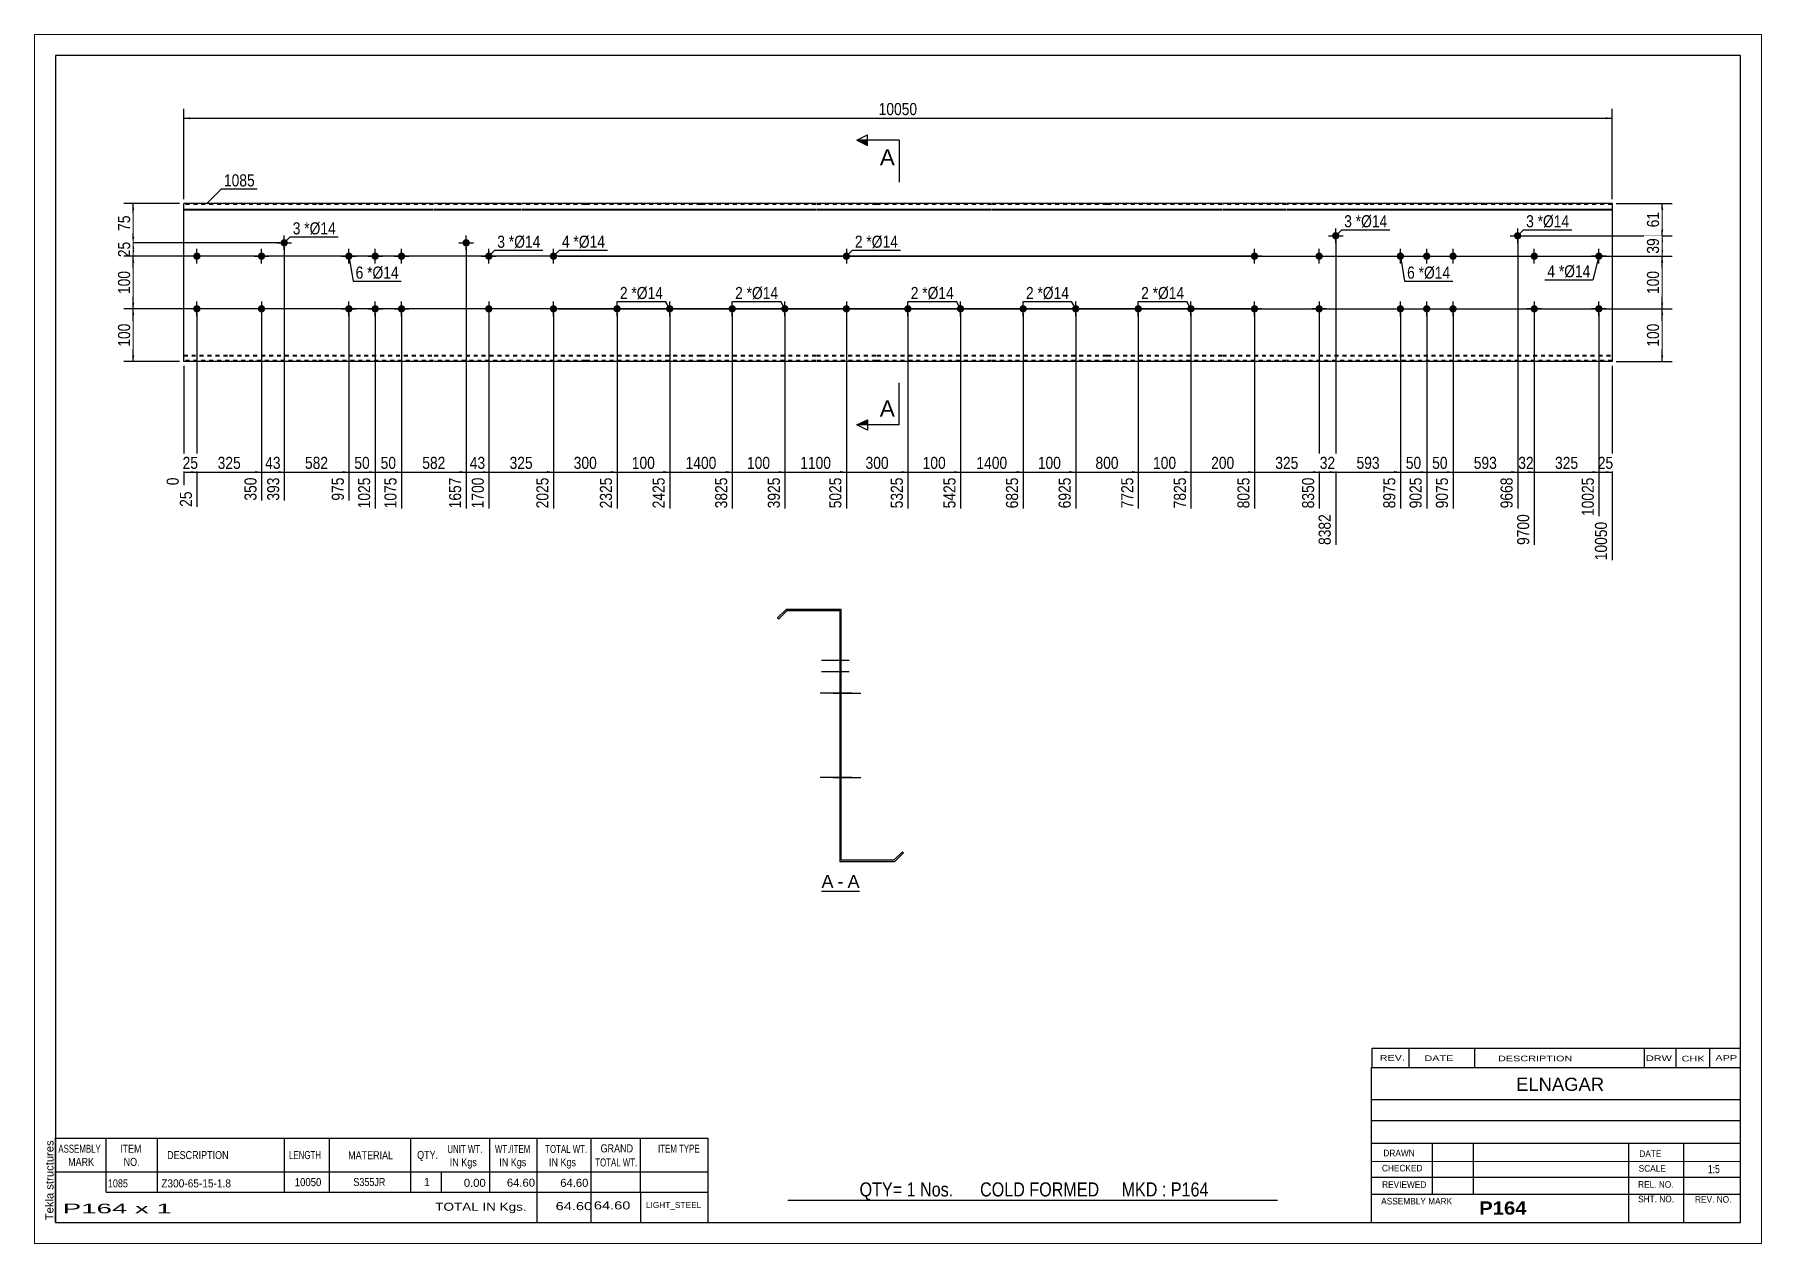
# Paper-space layout 'Layout1' of a CAD drawing. Header units: millimetres. Extents: x 0 to 410, y 0 to 287.
# The model-space entities are those that its viewports show. They can reach past a viewport. Long polylines and large blocks are cut down to what shows.
import ezdxf

# ---------------------------------------------------------------- set-up
doc = ezdxf.new("R2010")
doc.units = ezdxf.units.MM
doc.linetypes.add('DXK_LINE_DOT1', pattern=[1.8814, 0.9407, -0.9407])
doc.layers.add('Viewport layer', color=7, linetype='Continuous', plot=False)
doc.styles.add('Arial', font='ARIAL.TTF', dxfattribs={"height": 0.2})
doc.styles.add('Arial Bold', font='ARIALBD.TTF', dxfattribs={"height": 0.2})
doc.styles.add('Arial Narrow', font='ARIALN.TTF', dxfattribs={"height": 0.2})

# ---------------------------------------------------------------- blocks, each defined once
blk = doc.blocks.new('Unknown-629085889-2308')
at = {"color": 5, "linetype": 'Continuous'}
for p, q in [((369.57, 53.87), (-30.43, 53.87)), ((-30.43, 53.87), (-30.43, -223.13)), ((369.57, -223.13), (369.57, 53.87)), ((-30.43, -223.13), (369.57, -223.13))]:
    blk.add_line(p, q, dxfattribs=at)
at = {"color": 174, "linetype": 'Continuous', "style": 'Arial'}
blk.add_text('Tekla structures', height=1.9102, rotation=90, dxfattribs=at).set_placement((-30.93, -222.63))
blk = doc.blocks.new('Unknown-629085889-12 - 1248')
at = {"color": 7, "linetype": 'Continuous'}
blk.add_line((151.41, -144.46), (160.44, -144.46), dxfattribs=at)
at = {"color": 0, "linetype": 'Continuous'}
blk.add_wipeout([(154.26, -143.71), (154.26, -140.51), (151.41, -140.51), (151.41, -143.71)], dxfattribs=at)
blk.add_wipeout([(156.64, -143.71), (156.64, -140.51), (155.22, -140.51), (155.22, -143.71)], dxfattribs=at)
at = {"color": 96, "linetype": 'Continuous', "style": 'Arial'}
blk.add_text('A', height=3.06, dxfattribs=at).set_placement((151.41, -143.71))
at = {"color": 0, "linetype": 'Continuous'}
blk.add_wipeout([(160.44, -143.71), (160.44, -140.51), (157.6, -140.51), (157.6, -143.71)], dxfattribs=at)
at = {"color": 96, "linetype": 'Continuous', "style": 'Arial'}
for s, p in [('-', (155.22, -143.71)), ('A', (157.6, -143.71))]:
    blk.add_text(s, height=3.06, dxfattribs=at).set_placement(p)
blk = doc.blocks.new('Bolt-629085889-1223 - 1203')
at = {"linetype": 'Continuous'}
blk.add_hatch(color=3, dxfattribs=at).paths.add_polyline_path([(268.68, 6.25, -1), (270.43, 6.25, -1)])
at = {"color": 3, "linetype": 'Continuous'}
for p, q in [((267.81, 6.25), (271.31, 6.25)), ((269.56, 4.5), (269.56, 8))]:
    blk.add_line(p, q, dxfattribs=at)
blk = doc.blocks.new('Part-629085889-1218 - 1203')
at = {"color": 2, "linetype": 'Continuous'}
for p, q in [((0, -18.75), (0, 18.75)), ((10.75, 18.75), (0, 18.75)), ((0, 17.42), (10.75, 17.42)), ((0, 17.27), (10.75, 17.27)), ((31.48, 18.75), (10.85, 18.75)), ((10.85, 17.42), (31.48, 17.42)), ((10.85, 17.27), (31.48, 17.27)), ((59.32, 18.75), (31.58, 18.75)), ((31.58, 17.42), (59.32, 17.42)), ((31.58, 17.27), (59.32, 17.27)), ((80.05, 18.75), (59.42, 18.75)), ((59.42, 17.42), (80.05, 17.42)), ((59.42, 17.27), (80.05, 17.27)), ((95.39, 18.75), (80.15, 18.75)), ((80.15, 17.42), (95.39, 17.42)), ((80.15, 17.27), (95.39, 17.27)), ((122.74, 18.75), (95.49, 18.75)), ((95.49, 17.42), (122.74, 17.42)), ((95.49, 17.27), (122.74, 17.27)), ((150.09, 18.75), (122.84, 18.75)), ((122.84, 17.42), (150.09, 17.42)), ((122.84, 17.27), (150.09, 17.27)), ((164.44, 18.75), (150.19, 18.75)), ((150.19, 17.42), (164.44, 17.42)), ((150.19, 17.27), (164.44, 17.27)), ((191.79, 18.75), (164.54, 18.75)), ((164.54, 17.42), (191.79, 17.42)), ((164.54, 17.27), (191.79, 17.27)), ((219.14, 18.75), (191.89, 18.75)), ((191.89, 17.42), (219.14, 17.42)), ((191.89, 17.27), (219.14, 17.27)), ((246.49, 18.75), (219.24, 18.75)), ((219.24, 17.42), (246.49, 17.42)), ((219.24, 17.27), (246.49, 17.27)), ((261.83, 18.75), (246.59, 18.75)), ((246.59, 17.42), (261.83, 17.42)), ((246.59, 17.27), (261.83, 17.27)), ((281.12, 18.75), (261.93, 18.75)), ((261.93, 17.42), (281.12, 17.42)), ((261.93, 17.27), (281.12, 17.27)), ((308.96, 18.75), (281.22, 18.75)), ((281.22, 17.42), (308.96, 17.42)), ((281.22, 17.27), (308.96, 17.27)), ((328.25, 18.75), (309.06, 18.75)), ((309.06, 17.42), (328.25, 17.42)), ((309.06, 17.27), (328.25, 17.27)), ((339.1, 18.75), (328.35, 18.75)), ((328.35, 17.42), (339.1, 17.42)), ((328.35, 17.27), (339.1, 17.27)), ((339.1, 18.75), (339.1, 17.42)), ((339.1, 17.42), (339.1, -18.75)), ((10.75, -18.75), (0, -18.75)), ((31.48, -18.75), (10.85, -18.75)), ((59.32, -18.75), (31.58, -18.75)), ((80.05, -18.75), (59.42, -18.75)), ((95.39, -18.75), (80.15, -18.75)), ((122.74, -18.75), (95.49, -18.75)), ((150.09, -18.75), (122.84, -18.75)), ((164.44, -18.75), (150.19, -18.75)), ((191.79, -18.75), (164.54, -18.75)), ((219.14, -18.75), (191.89, -18.75)), ((246.49, -18.75), (219.24, -18.75)), ((261.83, -18.75), (246.59, -18.75)), ((281.12, -18.75), (261.93, -18.75)), ((308.96, -18.75), (281.22, -18.75)), ((328.25, -18.75), (309.06, -18.75)), ((339.1, -18.75), (328.35, -18.75))]:
    blk.add_line(p, q, dxfattribs=at)
at = {"color": 7, "linetype": 'DXK_LINE_DOT1'}
for p, q in [((10.75, 18.52), (0, 18.52)), ((31.48, 18.52), (10.85, 18.52)), ((59.32, 18.52), (31.58, 18.52)), ((80.05, 18.52), (59.42, 18.52)), ((95.39, 18.52), (80.15, 18.52)), ((122.74, 18.52), (95.49, 18.52)), ((150.09, 18.52), (122.84, 18.52)), ((164.44, 18.52), (150.19, 18.52)), ((191.79, 18.52), (164.54, 18.52)), ((219.14, 18.52), (191.89, 18.52)), ((246.49, 18.52), (219.24, 18.52)), ((261.83, 18.52), (246.59, 18.52)), ((281.12, 18.52), (261.93, 18.52)), ((308.96, 18.52), (281.22, 18.52)), ((328.25, 18.52), (309.06, 18.52)), ((339.1, 18.52), (328.35, 18.52)), ((0, -17.27), (10.75, -17.27)), ((0, -17.42), (10.75, -17.42)), ((10.75, -18.52), (0, -18.52)), ((10.85, -17.27), (31.48, -17.27)), ((10.85, -17.42), (31.48, -17.42)), ((31.48, -18.52), (10.85, -18.52)), ((31.58, -17.27), (59.32, -17.27)), ((31.58, -17.42), (59.32, -17.42)), ((59.32, -18.52), (31.58, -18.52)), ((59.42, -17.27), (80.05, -17.27)), ((59.42, -17.42), (80.05, -17.42)), ((80.05, -18.52), (59.42, -18.52)), ((80.15, -17.27), (95.39, -17.27)), ((80.15, -17.42), (95.39, -17.42)), ((95.39, -18.52), (80.15, -18.52)), ((95.49, -17.27), (122.74, -17.27)), ((95.49, -17.42), (122.74, -17.42)), ((122.74, -18.52), (95.49, -18.52)), ((122.84, -17.27), (150.09, -17.27)), ((122.84, -17.42), (150.09, -17.42)), ((150.09, -18.52), (122.84, -18.52)), ((150.19, -17.27), (164.44, -17.27)), ((150.19, -17.42), (164.44, -17.42)), ((164.44, -18.52), (150.19, -18.52)), ((164.54, -17.27), (191.79, -17.27)), ((164.54, -17.42), (191.79, -17.42)), ((191.79, -18.52), (164.54, -18.52)), ((191.89, -17.27), (219.14, -17.27)), ((191.89, -17.42), (219.14, -17.42)), ((219.14, -18.52), (191.89, -18.52)), ((219.24, -17.27), (246.49, -17.27)), ((219.24, -17.42), (246.49, -17.42)), ((246.49, -18.52), (219.24, -18.52)), ((246.59, -17.27), (261.83, -17.27)), ((246.59, -17.42), (261.83, -17.42)), ((261.83, -18.52), (246.59, -18.52)), ((261.93, -17.27), (281.12, -17.27)), ((261.93, -17.42), (281.12, -17.42)), ((281.12, -18.52), (261.93, -18.52)), ((281.22, -17.27), (308.96, -17.27)), ((281.22, -17.42), (308.96, -17.42)), ((308.96, -18.52), (281.22, -18.52)), ((309.06, -17.27), (328.25, -17.27)), ((309.06, -17.42), (328.25, -17.42)), ((328.25, -18.52), (309.06, -18.52)), ((328.35, -17.27), (339.1, -17.27)), ((328.35, -17.42), (339.1, -17.42)), ((339.1, -18.52), (328.35, -18.52))]:
    blk.add_line(p, q, dxfattribs=at)
blk = doc.blocks.new('Bolt-629085889-1219 - 1203')
at = {"linetype": 'Continuous'}
for points in [[(287.97, 6.25, -1), (289.72, 6.25, -1)], [(294.22, 6.25, -1), (295.97, 6.25, -1)], [(300.47, 6.25, -1), (302.22, 6.25, -1)], [(287.97, -6.25, -1), (289.72, -6.25, -1)], [(294.22, -6.25, -1), (295.97, -6.25, -1)], [(300.47, -6.25, -1), (302.22, -6.25, -1)]]:
    blk.add_hatch(color=3, dxfattribs=at).paths.add_polyline_path(points)
at = {"color": 3, "linetype": 'Continuous'}
for p, q in [((287.09, 6.25), (290.59, 6.25)), ((288.84, 4.5), (288.84, 8)), ((293.34, 6.25), (296.84, 6.25)), ((295.09, 4.5), (295.09, 8)), ((299.59, 6.25), (303.09, 6.25)), ((301.34, 4.5), (301.34, 8)), ((287.09, -6.25), (290.59, -6.25)), ((288.84, -8), (288.84, -4.5)), ((293.34, -6.25), (296.84, -6.25)), ((295.09, -8), (295.09, -4.5)), ((299.59, -6.25), (303.09, -6.25)), ((301.34, -8), (301.34, -4.5))]:
    blk.add_line(p, q, dxfattribs=at)
blk = doc.blocks.new('Bolt-629085889-1220 - 1203')
at = {"linetype": 'Continuous'}
blk.add_hatch(color=3, dxfattribs=at).paths.add_polyline_path([(272.63, 11.1, -1), (274.38, 11.1, -1)])
at = {"color": 3, "linetype": 'Continuous'}
for p, q in [((273.5, 9.35), (273.5, 12.85)), ((271.75, 11.1), (275.25, 11.1))]:
    blk.add_line(p, q, dxfattribs=at)
blk = doc.blocks.new('Bolt-629085889-1221 - 1203')
at = {"linetype": 'Continuous'}
blk.add_hatch(color=3, dxfattribs=at).paths.add_polyline_path([(315.81, 11.1, -1), (317.56, 11.1, -1)])
at = {"color": 3, "linetype": 'Continuous'}
for p, q in [((316.69, 9.35), (316.69, 12.85)), ((314.94, 11.1), (318.44, 11.1))]:
    blk.add_line(p, q, dxfattribs=at)
blk = doc.blocks.new('Bolt-629085889-1222 - 1203')
at = {"linetype": 'Continuous'}
blk.add_hatch(color=3, dxfattribs=at).paths.add_polyline_path([(270.43, -6.25, -1), (268.68, -6.25, -1)])
at = {"color": 3, "linetype": 'Continuous'}
for p, q in [((271.31, -6.25), (267.81, -6.25)), ((269.56, -4.5), (269.56, -8))]:
    blk.add_line(p, q, dxfattribs=at)
blk = doc.blocks.new('Bolt-629085889-1224 - 1203')
at = {"linetype": 'Continuous'}
blk.add_hatch(color=3, dxfattribs=at).paths.add_polyline_path([(22.98, 9.42, -1), (24.73, 9.42, -1)])
at = {"color": 3, "linetype": 'Continuous'}
for p, q in [((22.11, 9.42), (25.61, 9.42)), ((23.86, 7.67), (23.86, 11.17))]:
    blk.add_line(p, q, dxfattribs=at)
blk = doc.blocks.new('Bolt-629085889-1225 - 1203')
at = {"linetype": 'Continuous'}
blk.add_hatch(color=3, dxfattribs=at).paths.add_polyline_path([(66.17, 9.42, -1), (67.92, 9.42, -1)])
at = {"color": 3, "linetype": 'Continuous'}
for p, q in [((65.29, 9.42), (68.79, 9.42)), ((67.04, 7.67), (67.04, 11.17))]:
    blk.add_line(p, q, dxfattribs=at)
blk = doc.blocks.new('Bolt-629085889-1226 - 1203')
at = {"linetype": 'Continuous'}
blk.add_hatch(color=3, dxfattribs=at).paths.add_polyline_path([(19.34, -6.25, -1), (17.59, -6.25, -1)])
at = {"color": 3, "linetype": 'Continuous'}
for p, q in [((20.22, -6.25), (16.72, -6.25)), ((18.47, -4.5), (18.47, -8))]:
    blk.add_line(p, q, dxfattribs=at)
blk = doc.blocks.new('Bolt-629085889-1227 - 1203')
at = {"linetype": 'Continuous'}
for points in [[(38.32, 6.25, -1), (40.07, 6.25, -1)], [(44.57, 6.25, -1), (46.32, 6.25, -1)], [(50.82, 6.25, -1), (52.57, 6.25, -1)], [(38.32, -6.25, -1), (40.07, -6.25, -1)], [(44.57, -6.25, -1), (46.32, -6.25, -1)], [(50.82, -6.25, -1), (52.57, -6.25, -1)]]:
    blk.add_hatch(color=3, dxfattribs=at).paths.add_polyline_path(points)
at = {"color": 3, "linetype": 'Continuous'}
for p, q in [((37.45, 6.25), (40.95, 6.25)), ((39.2, 4.5), (39.2, 8)), ((43.7, 6.25), (47.2, 6.25)), ((45.45, 4.5), (45.45, 8)), ((49.95, 6.25), (53.45, 6.25)), ((51.7, 4.5), (51.7, 8)), ((37.45, -6.25), (40.95, -6.25)), ((39.2, -8), (39.2, -4.5)), ((43.7, -6.25), (47.2, -6.25)), ((45.45, -8), (45.45, -4.5)), ((49.95, -6.25), (53.45, -6.25)), ((51.7, -8), (51.7, -4.5))]:
    blk.add_line(p, q, dxfattribs=at)
blk = doc.blocks.new('Bolt-629085889-1228 - 1203')
at = {"linetype": 'Continuous'}
for points in [[(158.19, 6.25, -1), (156.44, 6.25, -1)], [(158.19, -6.25, -1), (156.44, -6.25, -1)]]:
    blk.add_hatch(color=3, dxfattribs=at).paths.add_polyline_path(points)
at = {"color": 3, "linetype": 'Continuous'}
for p, q in [((159.07, 6.25), (155.57, 6.25)), ((157.32, 8), (157.32, 4.5)), ((159.07, -6.25), (155.57, -6.25)), ((157.32, -4.5), (157.32, -8))]:
    blk.add_line(p, q, dxfattribs=at)
blk = doc.blocks.new('Bolt-629085889-1229 - 1203')
at = {"linetype": 'Continuous'}
blk.add_hatch(color=3, dxfattribs=at).paths.add_polyline_path([(17.59, 6.25, -1), (19.34, 6.25, -1)])
at = {"color": 3, "linetype": 'Continuous'}
for p, q in [((16.72, 6.25), (20.22, 6.25)), ((18.47, 4.5), (18.47, 8))]:
    blk.add_line(p, q, dxfattribs=at)
blk = doc.blocks.new('Bolt-629085889-1230 - 1203')
at = {"linetype": 'Continuous'}
for points in [[(102.87, -5.37, -1), (102.87, -7.12, -1)], [(115.37, -5.37, -1), (115.37, -7.12, -1)]]:
    blk.add_hatch(color=3, dxfattribs=at).paths.add_polyline_path(points)
at = {"color": 3, "linetype": 'Continuous'}
for p, q in [((101.12, -6.25), (104.62, -6.25)), ((102.87, -8), (102.87, -4.5)), ((113.62, -6.25), (117.12, -6.25)), ((115.37, -8), (115.37, -4.5))]:
    blk.add_line(p, q, dxfattribs=at)
blk = doc.blocks.new('Bolt-629085889-1231 - 1203')
at = {"linetype": 'Continuous'}
for points in [[(130.22, -5.37, -1), (130.22, -7.12, -1)], [(142.72, -5.37, -1), (142.72, -7.12, -1)]]:
    blk.add_hatch(color=3, dxfattribs=at).paths.add_polyline_path(points)
at = {"color": 3, "linetype": 'Continuous'}
for p, q in [((128.47, -6.25), (131.97, -6.25)), ((130.22, -8), (130.22, -4.5)), ((140.97, -6.25), (144.47, -6.25)), ((142.72, -8), (142.72, -4.5))]:
    blk.add_line(p, q, dxfattribs=at)
blk = doc.blocks.new('Bolt-629085889-1232 - 1203')
at = {"linetype": 'Continuous'}
for points in [[(171.92, -5.37, -1), (171.92, -7.12, -1)], [(184.42, -5.37, -1), (184.42, -7.12, -1)]]:
    blk.add_hatch(color=3, dxfattribs=at).paths.add_polyline_path(points)
at = {"color": 3, "linetype": 'Continuous'}
for p, q in [((170.17, -6.25), (173.67, -6.25)), ((171.92, -8), (171.92, -4.5)), ((182.67, -6.25), (186.17, -6.25)), ((184.42, -8), (184.42, -4.5))]:
    blk.add_line(p, q, dxfattribs=at)
blk = doc.blocks.new('Bolt-629085889-1233 - 1203')
at = {"linetype": 'Continuous'}
blk.add_hatch(color=3, dxfattribs=at).paths.add_polyline_path([(71.55, 6.25, -1), (73.3, 6.25, -1)])
at = {"color": 3, "linetype": 'Continuous'}
for p, q in [((70.68, 6.25), (74.18, 6.25)), ((72.43, 4.5), (72.43, 8))]:
    blk.add_line(p, q, dxfattribs=at)
blk = doc.blocks.new('Bolt-629085889-1234 - 1203')
at = {"linetype": 'Continuous'}
blk.add_hatch(color=3, dxfattribs=at).paths.add_polyline_path([(73.3, -6.25, -1), (71.55, -6.25, -1)])
at = {"color": 3, "linetype": 'Continuous'}
for p, q in [((74.18, -6.25), (70.68, -6.25)), ((72.43, -4.5), (72.43, -8))]:
    blk.add_line(p, q, dxfattribs=at)
blk = doc.blocks.new('Bolt-629085889-1235 - 1203')
at = {"linetype": 'Continuous'}
for points in [[(2.25, 6.25, -1), (4, 6.25, -1)], [(86.9, 6.25, -1), (88.65, 6.25, -1)]]:
    blk.add_hatch(color=3, dxfattribs=at).paths.add_polyline_path(points)
at = {"color": 3, "linetype": 'Continuous'}
for p, q in [((4.88, 6.25), (1.38, 6.25)), ((3.13, 4.5), (3.13, 8)), ((89.52, 6.25), (86.02, 6.25)), ((87.77, 4.5), (87.77, 8))]:
    blk.add_line(p, q, dxfattribs=at)
blk = doc.blocks.new('Bolt-629085889-1236 - 1203')
at = {"linetype": 'Continuous'}
for points in [[(2.25, -6.25, -1), (4, -6.25, -1)], [(86.9, -6.25, -1), (88.65, -6.25, -1)]]:
    blk.add_hatch(color=3, dxfattribs=at).paths.add_polyline_path(points)
at = {"color": 3, "linetype": 'Continuous'}
for p, q in [((4.88, -6.25), (1.38, -6.25)), ((3.13, -8), (3.13, -4.5)), ((89.52, -6.25), (86.02, -6.25)), ((87.77, -8), (87.77, -4.5))]:
    blk.add_line(p, q, dxfattribs=at)
blk = doc.blocks.new('Bolt-629085889-1237 - 1203')
at = {"linetype": 'Continuous'}
blk.add_hatch(color=3, dxfattribs=at).paths.add_polyline_path([(319.76, 6.25, -1), (321.51, 6.25, -1)])
at = {"color": 3, "linetype": 'Continuous'}
for p, q in [((318.88, 6.25), (322.38, 6.25)), ((320.63, 4.5), (320.63, 8))]:
    blk.add_line(p, q, dxfattribs=at)
blk = doc.blocks.new('Bolt-629085889-1238 - 1203')
at = {"linetype": 'Continuous'}
blk.add_hatch(color=3, dxfattribs=at).paths.add_polyline_path([(321.51, -6.25, -1), (319.76, -6.25, -1)])
at = {"color": 3, "linetype": 'Continuous'}
for p, q in [((322.38, -6.25), (318.88, -6.25)), ((320.63, -4.5), (320.63, -8))]:
    blk.add_line(p, q, dxfattribs=at)
blk = doc.blocks.new('Bolt-629085889-1239 - 1203')
at = {"linetype": 'Continuous'}
for points in [[(253.34, 6.25, -1), (255.09, 6.25, -1)], [(335.1, 6.25, -1), (336.85, 6.25, -1)]]:
    blk.add_hatch(color=3, dxfattribs=at).paths.add_polyline_path(points)
at = {"color": 3, "linetype": 'Continuous'}
for p, q in [((255.96, 6.25), (252.46, 6.25)), ((254.21, 4.5), (254.21, 8)), ((337.72, 6.25), (334.22, 6.25)), ((335.97, 4.5), (335.97, 8))]:
    blk.add_line(p, q, dxfattribs=at)
blk = doc.blocks.new('Bolt-629085889-1240 - 1203')
at = {"linetype": 'Continuous'}
for points in [[(253.34, -6.25, -1), (255.09, -6.25, -1)], [(335.1, -6.25, -1), (336.85, -6.25, -1)]]:
    blk.add_hatch(color=3, dxfattribs=at).paths.add_polyline_path(points)
at = {"color": 3, "linetype": 'Continuous'}
for p, q in [((255.96, -6.25), (252.46, -6.25)), ((254.21, -8), (254.21, -4.5)), ((337.72, -6.25), (334.22, -6.25)), ((335.97, -8), (335.97, -4.5))]:
    blk.add_line(p, q, dxfattribs=at)
blk = doc.blocks.new('Bolt-629085889-1241 - 1203')
at = {"linetype": 'Continuous'}
for points in [[(199.27, -5.37, -1), (199.27, -7.12, -1)], [(211.77, -5.37, -1), (211.77, -7.12, -1)]]:
    blk.add_hatch(color=3, dxfattribs=at).paths.add_polyline_path(points)
at = {"color": 3, "linetype": 'Continuous'}
for p, q in [((197.52, -6.25), (201.02, -6.25)), ((199.27, -8), (199.27, -4.5)), ((210.02, -6.25), (213.52, -6.25)), ((211.77, -8), (211.77, -4.5))]:
    blk.add_line(p, q, dxfattribs=at)
blk = doc.blocks.new('Bolt-629085889-1242 - 1203')
at = {"linetype": 'Continuous'}
for points in [[(226.62, -5.37, -1), (226.62, -7.12, -1)], [(239.12, -5.37, -1), (239.12, -7.12, -1)]]:
    blk.add_hatch(color=3, dxfattribs=at).paths.add_polyline_path(points)
at = {"color": 3, "linetype": 'Continuous'}
for p, q in [((224.87, -6.25), (228.37, -6.25)), ((226.62, -8), (226.62, -4.5)), ((237.37, -6.25), (240.87, -6.25)), ((239.12, -8), (239.12, -4.5))]:
    blk.add_line(p, q, dxfattribs=at)
blk = doc.blocks.new('Bolt-629085889-1256 - 1248')
at = {"linetype": 'Continuous'}
blk.add_hatch(color=3, dxfattribs=at).paths.add_polyline_path([(155.75, -91.04), (155.75, -93.84), (156.11, -93.84), (156.11, -91.04)])
at = {"color": 3, "linetype": 'Continuous'}
for p, q in [((158.01, -92.44), (151.41, -92.44)), ((156.11, -91.04), (155.75, -91.04)), ((156.11, -93.84), (155.75, -93.84))]:
    blk.add_line(p, q, dxfattribs=at)
blk = doc.blocks.new('Bolt-629085889-1264 - 1248')
at = {"linetype": 'Continuous'}
blk.add_hatch(color=3, dxfattribs=at).paths.add_polyline_path([(156.11, -118.91), (156.11, -116.11), (155.75, -116.11), (155.75, -118.91)])
blk.add_hatch(color=3, dxfattribs=at).paths.add_polyline_path([(156.11, -118.91), (156.11, -116.11), (155.75, -116.11), (155.75, -118.91)])
at = {"color": 3, "linetype": 'Continuous'}
for p, q in [((154.25, -117.51), (159.75, -117.51)), ((154.25, -117.51), (159.75, -117.51)), ((155.75, -116.11), (156.11, -116.11)), ((155.75, -116.11), (156.11, -116.11)), ((155.75, -118.91), (156.11, -118.91)), ((155.75, -118.91), (156.11, -118.91))]:
    blk.add_line(p, q, dxfattribs=at)
blk = doc.blocks.new('Part-629085889-1250 - 1248')
at = {"color": 2, "linetype": 'Continuous'}
for p, q in [((143.11, -77.51), (140.99, -79.63)), ((141.24, -79.88), (143.26, -77.87)), ((143.11, -77.51), (156.11, -77.51)), ((143.26, -77.87), (155.75, -77.87)), ((155.75, -77.87), (155.75, -137.51)), ((156.11, -137.15), (156.11, -77.51)), ((140.99, -79.63), (141.24, -79.88)), ((170.61, -135.13), (168.6, -137.15)), ((170.87, -135.39), (170.61, -135.13)), ((168.75, -137.51), (155.75, -137.51)), ((168.6, -137.15), (156.11, -137.15)), ((168.75, -137.51), (170.87, -135.39))]:
    blk.add_line(p, q, dxfattribs=at)
blk = doc.blocks.new('Bolt-629085889-1251 - 1248')
at = {"linetype": 'Continuous'}
for points in [[(155.75, -96.11), (155.75, -98.91), (156.11, -98.91), (156.11, -96.11)], [(155.75, -96.11), (155.75, -98.91), (156.11, -98.91), (156.11, -96.11)], [(155.75, -96.11), (155.75, -98.91), (156.11, -98.91), (156.11, -96.11)], [(155.75, -116.11), (155.75, -118.91), (156.11, -118.91), (156.11, -116.11)], [(155.75, -116.11), (155.75, -118.91), (156.11, -118.91), (156.11, -116.11)], [(155.75, -116.11), (155.75, -118.91), (156.11, -118.91), (156.11, -116.11)]]:
    blk.add_hatch(color=3, dxfattribs=at).paths.add_polyline_path(points)
at = {"color": 3, "linetype": 'Continuous'}
for p, q in [((158.71, -97.51), (151.11, -97.51)), ((158.71, -97.51), (151.11, -97.51)), ((158.71, -97.51), (151.11, -97.51)), ((156.11, -96.11), (155.75, -96.11)), ((156.11, -96.11), (155.75, -96.11)), ((156.11, -96.11), (155.75, -96.11)), ((156.11, -98.91), (155.75, -98.91)), ((156.11, -98.91), (155.75, -98.91)), ((156.11, -98.91), (155.75, -98.91)), ((158.71, -117.51), (151.11, -117.51)), ((158.71, -117.51), (151.11, -117.51)), ((158.71, -117.51), (151.11, -117.51)), ((156.11, -116.11), (155.75, -116.11)), ((156.11, -116.11), (155.75, -116.11)), ((156.11, -116.11), (155.75, -116.11)), ((156.11, -118.91), (155.75, -118.91)), ((156.11, -118.91), (155.75, -118.91)), ((156.11, -118.91), (155.75, -118.91))]:
    blk.add_line(p, q, dxfattribs=at)
blk = doc.blocks.new('Bolt-629085889-1252 - 1248')
at = {"linetype": 'Continuous'}
blk.add_hatch(color=3, dxfattribs=at).paths.add_polyline_path([(155.75, -88.35), (155.75, -91.15), (156.11, -91.15), (156.11, -88.35)])
at = {"color": 3, "linetype": 'Continuous'}
for p, q in [((158.01, -89.75), (151.41, -89.75)), ((156.11, -88.35), (155.75, -88.35)), ((156.11, -91.15), (155.75, -91.15))]:
    blk.add_line(p, q, dxfattribs=at)
blk = doc.blocks.new('Bolt-629085889-1253 - 1248')
at = {"linetype": 'Continuous'}
blk.add_hatch(color=3, dxfattribs=at).paths.add_polyline_path([(155.75, -88.35), (155.75, -91.15), (156.11, -91.15), (156.11, -88.35)])
at = {"color": 3, "linetype": 'Continuous'}
for p, q in [((158.01, -89.75), (151.41, -89.75)), ((156.11, -88.35), (155.75, -88.35)), ((156.11, -91.15), (155.75, -91.15))]:
    blk.add_line(p, q, dxfattribs=at)
blk = doc.blocks.new('Bolt-629085889-1254 - 1248')
at = {"linetype": 'Continuous'}
blk.add_hatch(color=3, dxfattribs=at).paths.add_polyline_path([(156.11, -118.91), (156.11, -116.11), (155.75, -116.11), (155.75, -118.91)])
at = {"color": 3, "linetype": 'Continuous'}
for p, q in [((156.11, -116.11), (155.75, -116.11)), ((157.71, -117.51), (155.75, -117.51)), ((156.11, -118.91), (155.75, -118.91))]:
    blk.add_line(p, q, dxfattribs=at)
blk = doc.blocks.new('Bolt-629085889-1255 - 1248')
at = {"linetype": 'Continuous'}
blk.add_hatch(color=3, dxfattribs=at).paths.add_polyline_path([(155.75, -96.11), (155.75, -98.91), (156.11, -98.91), (156.11, -96.11)])
at = {"color": 3, "linetype": 'Continuous'}
for p, q in [((158.01, -97.51), (151.41, -97.51)), ((156.11, -96.11), (155.75, -96.11)), ((156.11, -98.91), (155.75, -98.91))]:
    blk.add_line(p, q, dxfattribs=at)
blk = doc.blocks.new('Bolt-629085889-1257 - 1248')
at = {"linetype": 'Continuous'}
blk.add_hatch(color=3, dxfattribs=at).paths.add_polyline_path([(155.75, -91.04), (155.75, -93.84), (156.11, -93.84), (156.11, -91.04)])
at = {"color": 3, "linetype": 'Continuous'}
for p, q in [((158.01, -92.44), (151.41, -92.44)), ((156.11, -91.04), (155.75, -91.04)), ((156.11, -93.84), (155.75, -93.84))]:
    blk.add_line(p, q, dxfattribs=at)
blk = doc.blocks.new('Bolt-629085889-1258 - 1248')
at = {"linetype": 'Continuous'}
blk.add_hatch(color=3, dxfattribs=at).paths.add_polyline_path([(156.11, -118.91), (156.11, -116.11), (155.75, -116.11), (155.75, -118.91)])
at = {"color": 3, "linetype": 'Continuous'}
for p, q in [((156.11, -116.11), (155.75, -116.11)), ((157.71, -117.51), (155.75, -117.51)), ((156.11, -118.91), (155.75, -118.91))]:
    blk.add_line(p, q, dxfattribs=at)
blk = doc.blocks.new('Bolt-629085889-1259 - 1248')
at = {"linetype": 'Continuous'}
for points in [[(155.75, -96.11), (155.75, -98.91), (156.11, -98.91), (156.11, -96.11)], [(155.75, -96.11), (155.75, -98.91), (156.11, -98.91), (156.11, -96.11)], [(155.75, -96.11), (155.75, -98.91), (156.11, -98.91), (156.11, -96.11)], [(155.75, -116.11), (155.75, -118.91), (156.11, -118.91), (156.11, -116.11)], [(155.75, -116.11), (155.75, -118.91), (156.11, -118.91), (156.11, -116.11)], [(155.75, -116.11), (155.75, -118.91), (156.11, -118.91), (156.11, -116.11)]]:
    blk.add_hatch(color=3, dxfattribs=at).paths.add_polyline_path(points)
at = {"color": 3, "linetype": 'Continuous'}
for p, q in [((158.71, -97.51), (151.11, -97.51)), ((158.71, -97.51), (151.11, -97.51)), ((158.71, -97.51), (151.11, -97.51)), ((156.11, -96.11), (155.75, -96.11)), ((156.11, -96.11), (155.75, -96.11)), ((156.11, -96.11), (155.75, -96.11)), ((156.11, -98.91), (155.75, -98.91)), ((156.11, -98.91), (155.75, -98.91)), ((156.11, -98.91), (155.75, -98.91)), ((158.71, -117.51), (151.11, -117.51)), ((158.71, -117.51), (151.11, -117.51)), ((158.71, -117.51), (151.11, -117.51)), ((156.11, -116.11), (155.75, -116.11)), ((156.11, -116.11), (155.75, -116.11)), ((156.11, -116.11), (155.75, -116.11)), ((156.11, -118.91), (155.75, -118.91)), ((156.11, -118.91), (155.75, -118.91)), ((156.11, -118.91), (155.75, -118.91))]:
    blk.add_line(p, q, dxfattribs=at)
blk = doc.blocks.new('Bolt-629085889-1260 - 1248')
at = {"linetype": 'Continuous'}
for points in [[(156.11, -98.91), (156.11, -96.11), (155.75, -96.11), (155.75, -98.91)], [(156.11, -118.91), (156.11, -116.11), (155.75, -116.11), (155.75, -118.91)]]:
    blk.add_hatch(color=3, dxfattribs=at).paths.add_polyline_path(points)
at = {"color": 3, "linetype": 'Continuous'}
for p, q in [((156.11, -97.51), (151.75, -97.51)), ((156.11, -96.11), (155.75, -96.11)), ((156.11, -98.91), (155.75, -98.91)), ((156.11, -117.51), (151.75, -117.51)), ((156.11, -116.11), (155.75, -116.11)), ((156.11, -118.91), (155.75, -118.91))]:
    blk.add_line(p, q, dxfattribs=at)
blk = doc.blocks.new('Bolt-629085889-1261 - 1248')
at = {"linetype": 'Continuous'}
blk.add_hatch(color=3, dxfattribs=at).paths.add_polyline_path([(155.75, -96.11), (155.75, -98.91), (156.11, -98.91), (156.11, -96.11)])
at = {"color": 3, "linetype": 'Continuous'}
for p, q in [((158.01, -97.51), (151.41, -97.51)), ((156.11, -96.11), (155.75, -96.11)), ((156.11, -98.91), (155.75, -98.91))]:
    blk.add_line(p, q, dxfattribs=at)
blk = doc.blocks.new('Bolt-629085889-1262 - 1248')
at = {"linetype": 'Continuous'}
blk.add_hatch(color=3, dxfattribs=at).paths.add_polyline_path([(156.11, -118.91), (156.11, -116.11), (155.75, -116.11), (155.75, -118.91)])
blk.add_hatch(color=3, dxfattribs=at).paths.add_polyline_path([(156.11, -118.91), (156.11, -116.11), (155.75, -116.11), (155.75, -118.91)])
at = {"color": 3, "linetype": 'Continuous'}
for p, q in [((154.25, -117.51), (159.75, -117.51)), ((154.25, -117.51), (159.75, -117.51)), ((155.75, -116.11), (156.11, -116.11)), ((155.75, -116.11), (156.11, -116.11)), ((155.75, -118.91), (156.11, -118.91)), ((155.75, -118.91), (156.11, -118.91))]:
    blk.add_line(p, q, dxfattribs=at)
blk = doc.blocks.new('Bolt-629085889-1263 - 1248')
at = {"linetype": 'Continuous'}
blk.add_hatch(color=3, dxfattribs=at).paths.add_polyline_path([(156.11, -118.91), (156.11, -116.11), (155.75, -116.11), (155.75, -118.91)])
blk.add_hatch(color=3, dxfattribs=at).paths.add_polyline_path([(156.11, -118.91), (156.11, -116.11), (155.75, -116.11), (155.75, -118.91)])
at = {"color": 3, "linetype": 'Continuous'}
for p, q in [((154.25, -117.51), (159.75, -117.51)), ((154.25, -117.51), (159.75, -117.51)), ((155.75, -116.11), (156.11, -116.11)), ((155.75, -116.11), (156.11, -116.11)), ((155.75, -118.91), (156.11, -118.91)), ((155.75, -118.91), (156.11, -118.91))]:
    blk.add_line(p, q, dxfattribs=at)
blk = doc.blocks.new('Bolt-629085889-1265 - 1248')
at = {"linetype": 'Continuous'}
blk.add_hatch(color=3, dxfattribs=at).paths.add_polyline_path([(155.75, -96.11), (155.75, -98.91), (156.11, -98.91), (156.11, -96.11)])
at = {"color": 3, "linetype": 'Continuous'}
for p, q in [((158.01, -97.51), (151.41, -97.51)), ((156.11, -96.11), (155.75, -96.11)), ((156.11, -98.91), (155.75, -98.91))]:
    blk.add_line(p, q, dxfattribs=at)
blk = doc.blocks.new('Bolt-629085889-1266 - 1248')
at = {"linetype": 'Continuous'}
blk.add_hatch(color=3, dxfattribs=at).paths.add_polyline_path([(156.11, -118.91), (156.11, -116.11), (155.75, -116.11), (155.75, -118.91)])
at = {"color": 3, "linetype": 'Continuous'}
for p, q in [((156.11, -116.11), (155.75, -116.11)), ((157.71, -117.51), (155.75, -117.51)), ((156.11, -118.91), (155.75, -118.91))]:
    blk.add_line(p, q, dxfattribs=at)
blk = doc.blocks.new('Bolt-629085889-1267 - 1248')
at = {"linetype": 'Continuous'}
blk.add_hatch(color=3, dxfattribs=at).paths.add_polyline_path([(155.75, -96.11), (155.75, -98.91), (156.11, -98.91), (156.11, -96.11)])
blk.add_hatch(color=3, dxfattribs=at).paths.add_polyline_path([(155.75, -96.11), (155.75, -98.91), (156.11, -98.91), (156.11, -96.11)])
at = {"color": 3, "linetype": 'Continuous'}
for p, q in [((154.15, -97.51), (160.75, -97.51)), ((154.15, -97.51), (160.75, -97.51)), ((155.75, -96.11), (156.11, -96.11)), ((155.75, -96.11), (156.11, -96.11)), ((155.75, -98.91), (156.11, -98.91)), ((155.75, -98.91), (156.11, -98.91))]:
    blk.add_line(p, q, dxfattribs=at)
blk = doc.blocks.new('Bolt-629085889-1268 - 1248')
at = {"linetype": 'Continuous'}
blk.add_hatch(color=3, dxfattribs=at).paths.add_polyline_path([(155.75, -116.11), (155.75, -118.91), (156.11, -118.91), (156.11, -116.11)])
blk.add_hatch(color=3, dxfattribs=at).paths.add_polyline_path([(155.75, -116.11), (155.75, -118.91), (156.11, -118.91), (156.11, -116.11)])
at = {"color": 3, "linetype": 'Continuous'}
for p, q in [((154.15, -117.51), (160.75, -117.51)), ((154.15, -117.51), (160.75, -117.51)), ((155.75, -116.11), (156.11, -116.11)), ((155.75, -116.11), (156.11, -116.11)), ((155.75, -118.91), (156.11, -118.91)), ((155.75, -118.91), (156.11, -118.91))]:
    blk.add_line(p, q, dxfattribs=at)
blk = doc.blocks.new('Bolt-629085889-1269 - 1248')
at = {"linetype": 'Continuous'}
blk.add_hatch(color=3, dxfattribs=at).paths.add_polyline_path([(155.75, -96.11), (155.75, -98.91), (156.11, -98.91), (156.11, -96.11)])
at = {"color": 3, "linetype": 'Continuous'}
for p, q in [((158.01, -97.51), (151.41, -97.51)), ((156.11, -96.11), (155.75, -96.11)), ((156.11, -98.91), (155.75, -98.91))]:
    blk.add_line(p, q, dxfattribs=at)
blk = doc.blocks.new('Bolt-629085889-1270 - 1248')
at = {"linetype": 'Continuous'}
blk.add_hatch(color=3, dxfattribs=at).paths.add_polyline_path([(156.11, -118.91), (156.11, -116.11), (155.75, -116.11), (155.75, -118.91)])
at = {"color": 3, "linetype": 'Continuous'}
for p, q in [((156.11, -116.11), (155.75, -116.11)), ((157.71, -117.51), (155.75, -117.51)), ((156.11, -118.91), (155.75, -118.91))]:
    blk.add_line(p, q, dxfattribs=at)
blk = doc.blocks.new('Bolt-629085889-1271 - 1248')
at = {"linetype": 'Continuous'}
blk.add_hatch(color=3, dxfattribs=at).paths.add_polyline_path([(155.75, -96.11), (155.75, -98.91), (156.11, -98.91), (156.11, -96.11)])
blk.add_hatch(color=3, dxfattribs=at).paths.add_polyline_path([(155.75, -96.11), (155.75, -98.91), (156.11, -98.91), (156.11, -96.11)])
at = {"color": 3, "linetype": 'Continuous'}
for p, q in [((154.15, -97.51), (160.75, -97.51)), ((154.15, -97.51), (160.75, -97.51)), ((155.75, -96.11), (156.11, -96.11)), ((155.75, -96.11), (156.11, -96.11)), ((155.75, -98.91), (156.11, -98.91)), ((155.75, -98.91), (156.11, -98.91))]:
    blk.add_line(p, q, dxfattribs=at)
blk = doc.blocks.new('Bolt-629085889-1272 - 1248')
at = {"linetype": 'Continuous'}
blk.add_hatch(color=3, dxfattribs=at).paths.add_polyline_path([(155.75, -116.11), (155.75, -118.91), (156.11, -118.91), (156.11, -116.11)])
blk.add_hatch(color=3, dxfattribs=at).paths.add_polyline_path([(155.75, -116.11), (155.75, -118.91), (156.11, -118.91), (156.11, -116.11)])
at = {"color": 3, "linetype": 'Continuous'}
for p, q in [((154.15, -117.51), (160.75, -117.51)), ((154.15, -117.51), (160.75, -117.51)), ((155.75, -116.11), (156.11, -116.11)), ((155.75, -116.11), (156.11, -116.11)), ((155.75, -118.91), (156.11, -118.91)), ((155.75, -118.91), (156.11, -118.91))]:
    blk.add_line(p, q, dxfattribs=at)
blk = doc.blocks.new('Bolt-629085889-1273 - 1248')
at = {"linetype": 'Continuous'}
blk.add_hatch(color=3, dxfattribs=at).paths.add_polyline_path([(156.11, -118.91), (156.11, -116.11), (155.75, -116.11), (155.75, -118.91)])
blk.add_hatch(color=3, dxfattribs=at).paths.add_polyline_path([(156.11, -118.91), (156.11, -116.11), (155.75, -116.11), (155.75, -118.91)])
at = {"color": 3, "linetype": 'Continuous'}
for p, q in [((154.25, -117.51), (159.75, -117.51)), ((154.25, -117.51), (159.75, -117.51)), ((155.75, -116.11), (156.11, -116.11)), ((155.75, -116.11), (156.11, -116.11)), ((155.75, -118.91), (156.11, -118.91)), ((155.75, -118.91), (156.11, -118.91))]:
    blk.add_line(p, q, dxfattribs=at)
blk = doc.blocks.new('Bolt-629085889-1274 - 1248')
at = {"linetype": 'Continuous'}
blk.add_hatch(color=3, dxfattribs=at).paths.add_polyline_path([(156.11, -118.91), (156.11, -116.11), (155.75, -116.11), (155.75, -118.91)])
blk.add_hatch(color=3, dxfattribs=at).paths.add_polyline_path([(156.11, -118.91), (156.11, -116.11), (155.75, -116.11), (155.75, -118.91)])
at = {"color": 3, "linetype": 'Continuous'}
for p, q in [((154.25, -117.51), (159.75, -117.51)), ((154.25, -117.51), (159.75, -117.51)), ((155.75, -116.11), (156.11, -116.11)), ((155.75, -116.11), (156.11, -116.11)), ((155.75, -118.91), (156.11, -118.91)), ((155.75, -118.91), (156.11, -118.91))]:
    blk.add_line(p, q, dxfattribs=at)
blk = doc.blocks.new('StraightDimension-629085889-1303 - 1203')
at = {"linetype": 'Continuous'}
blk.add_hatch(color=7, dxfattribs=at).paths.add_polyline_path([(268.06, -44.75), (269.56, -45), (268.06, -45.25)])
at = {"color": 7, "linetype": 'Continuous'}
for p, q in [((254.21, -7.25), (254.21, -53.61)), ((269.56, -7.25), (269.56, -53.61)), ((254.21, -45), (269.56, -45))]:
    blk.add_line(p, q, dxfattribs=at)
at = {"color": 0}
blk.add_wipeout([(265.23, -44.85), (265.23, -40.65), (258.54, -40.65), (258.54, -44.85)], dxfattribs=at)
at = {"color": 0, "linetype": 'Continuous'}
blk.add_wipeout([(268.96, -45.7), (264.76, -45.7), (264.76, -54.21), (268.96, -54.21)], dxfattribs=at)
at = {"color": 3, "style": 'Arial Narrow'}
blk.add_text('325', height=2.863, dxfattribs=at).set_placement((259.14, -44.25))
at = {"color": 3, "linetype": 'Continuous', "style": 'Arial Narrow'}
blk.add_text('8350', height=2.863, rotation=90.0002, dxfattribs=at).set_placement((268.36, -53.61))
blk = doc.blocks.new('StraightDimension-629085889-1297 - 1203')
at = {"linetype": 'Continuous'}
blk.add_hatch(color=7, dxfattribs=at).paths.add_polyline_path([(319.13, -44.75), (320.63, -45), (319.13, -45.25)])
at = {"color": 7, "linetype": 'Continuous'}
for p, q in [((316.69, 10.1), (316.69, -53.61)), ((320.63, -7.25), (320.63, -62.31)), ((316.69, -45), (320.63, -45))]:
    blk.add_line(p, q, dxfattribs=at)
at = {"color": 0}
blk.add_wipeout([(321.09, -44.85), (321.09, -40.65), (316.23, -40.65), (316.23, -44.85)], dxfattribs=at)
at = {"color": 0, "linetype": 'Continuous'}
blk.add_wipeout([(320.03, -54.4), (315.83, -54.4), (315.83, -62.91), (320.03, -62.91)], dxfattribs=at)
at = {"color": 3, "style": 'Arial Narrow'}
blk.add_text('32', height=2.863, dxfattribs=at).set_placement((316.83, -44.25))
at = {"color": 3, "linetype": 'Continuous', "style": 'Arial Narrow'}
blk.add_text('9700', height=2.863, rotation=90.0002, dxfattribs=at).set_placement((319.43, -62.31))
blk = doc.blocks.new('StraightDimension-629085889-1301 - 1203')
at = {"linetype": 'Continuous'}
blk.add_hatch(color=7, dxfattribs=at).paths.add_polyline_path([(287.34, -44.75), (288.84, -45), (287.34, -45.25)])
at = {"color": 7, "linetype": 'Continuous'}
for p, q in [((273.5, 10.1), (273.5, -62.31)), ((288.84, -7.25), (288.84, -53.61)), ((273.5, -45), (288.84, -45))]:
    blk.add_line(p, q, dxfattribs=at)
at = {"color": 0}
blk.add_wipeout([(284.51, -44.85), (284.51, -40.65), (277.83, -40.65), (277.83, -44.85)], dxfattribs=at)
at = {"color": 0, "linetype": 'Continuous'}
blk.add_wipeout([(288.24, -45.7), (284.04, -45.7), (284.04, -54.21), (288.24, -54.21)], dxfattribs=at)
at = {"color": 3, "style": 'Arial Narrow'}
blk.add_text('593', height=2.863, dxfattribs=at).set_placement((278.43, -44.25))
at = {"color": 3, "linetype": 'Continuous', "style": 'Arial Narrow'}
blk.add_text('8975', height=2.863, rotation=90.0002, dxfattribs=at).set_placement((287.64, -53.61))
blk = doc.blocks.new('StraightDimension-629085889-1311 - 1203')
at = {"linetype": 'Continuous'}
blk.add_hatch(color=7, dxfattribs=at).paths.add_polyline_path([(155.82, -44.75), (157.32, -45), (155.82, -45.25)])
at = {"color": 7, "linetype": 'Continuous'}
for p, q in [((142.72, -7.25), (142.72, -53.61)), ((157.32, -7.25), (157.32, -53.61)), ((142.72, -45), (157.32, -45))]:
    blk.add_line(p, q, dxfattribs=at)
at = {"color": 0}
blk.add_wipeout([(154.27, -44.85), (154.27, -40.65), (145.76, -40.65), (145.76, -44.85)], dxfattribs=at)
at = {"color": 0, "linetype": 'Continuous'}
blk.add_wipeout([(156.72, -45.7), (152.52, -45.7), (152.52, -54.21), (156.72, -54.21)], dxfattribs=at)
at = {"color": 3, "style": 'Arial Narrow'}
blk.add_text('1100', height=2.863, dxfattribs=at).set_placement((146.36, -44.25))
at = {"color": 3, "linetype": 'Continuous', "style": 'Arial Narrow'}
blk.add_text('5025', height=2.863, rotation=90.0002, dxfattribs=at).set_placement((156.12, -53.61))
blk = doc.blocks.new('StraightDimension-629085889-1305 - 1203')
at = {"linetype": 'Continuous'}
blk.add_hatch(color=7, dxfattribs=at).paths.add_polyline_path([(237.62, -44.75), (239.12, -45), (237.62, -45.25)])
at = {"color": 7, "linetype": 'Continuous'}
for p, q in [((226.62, -7.25), (226.62, -53.61)), ((239.12, -7.25), (239.12, -53.61)), ((226.62, -45), (239.12, -45))]:
    blk.add_line(p, q, dxfattribs=at)
at = {"color": 0}
blk.add_wipeout([(236.21, -44.85), (236.21, -40.65), (229.52, -40.65), (229.52, -44.85)], dxfattribs=at)
at = {"color": 0, "linetype": 'Continuous'}
blk.add_wipeout([(238.52, -45.7), (234.32, -45.7), (234.32, -54.21), (238.52, -54.21)], dxfattribs=at)
at = {"color": 3, "style": 'Arial Narrow'}
blk.add_text('100', height=2.863, dxfattribs=at).set_placement((230.12, -44.25))
at = {"color": 3, "linetype": 'Continuous', "style": 'Arial Narrow'}
blk.add_text('7825', height=2.863, rotation=90.0002, dxfattribs=at).set_placement((237.92, -53.61))
blk = doc.blocks.new('StraightDimension-629085889-1300 - 1203')
at = {"linetype": 'Continuous'}
blk.add_hatch(color=7, dxfattribs=at).paths.add_polyline_path([(293.59, -44.75), (295.09, -45), (293.59, -45.25)])
at = {"color": 7, "linetype": 'Continuous'}
for p, q in [((288.84, -7.25), (288.84, -53.61)), ((295.09, -7.25), (295.09, -53.61)), ((288.84, -45), (295.09, -45))]:
    blk.add_line(p, q, dxfattribs=at)
at = {"color": 0}
blk.add_wipeout([(294.4, -44.85), (294.4, -40.65), (289.54, -40.65), (289.54, -44.85)], dxfattribs=at)
at = {"color": 0, "linetype": 'Continuous'}
blk.add_wipeout([(294.49, -45.7), (290.29, -45.7), (290.29, -54.21), (294.49, -54.21)], dxfattribs=at)
at = {"color": 3, "style": 'Arial Narrow'}
blk.add_text('50', height=2.863, dxfattribs=at).set_placement((290.14, -44.25))
at = {"color": 3, "linetype": 'Continuous', "style": 'Arial Narrow'}
blk.add_text('9025', height=2.863, rotation=90.0002, dxfattribs=at).set_placement((293.89, -53.61))
blk = doc.blocks.new('StraightDimension-629085889-1299 - 1203')
at = {"linetype": 'Continuous'}
blk.add_hatch(color=7, dxfattribs=at).paths.add_polyline_path([(299.84, -44.75), (301.34, -45), (299.84, -45.25)])
at = {"color": 7, "linetype": 'Continuous'}
for p, q in [((295.09, -7.25), (295.09, -53.61)), ((301.34, -7.25), (301.34, -53.61)), ((295.09, -45), (301.34, -45))]:
    blk.add_line(p, q, dxfattribs=at)
at = {"color": 0}
blk.add_wipeout([(300.65, -44.85), (300.65, -40.65), (295.79, -40.65), (295.79, -44.85)], dxfattribs=at)
at = {"color": 0, "linetype": 'Continuous'}
blk.add_wipeout([(300.74, -45.7), (296.54, -45.7), (296.54, -54.21), (300.74, -54.21)], dxfattribs=at)
at = {"color": 3, "style": 'Arial Narrow'}
blk.add_text('50', height=2.863, dxfattribs=at).set_placement((296.39, -44.25))
at = {"color": 3, "linetype": 'Continuous', "style": 'Arial Narrow'}
blk.add_text('9075', height=2.863, rotation=90.0002, dxfattribs=at).set_placement((300.14, -53.61))
blk = doc.blocks.new('StraightDimension-629085889-1309 - 1203')
at = {"linetype": 'Continuous'}
blk.add_hatch(color=7, dxfattribs=at).paths.add_polyline_path([(182.92, -44.75), (184.42, -45), (182.92, -45.25)])
at = {"color": 7, "linetype": 'Continuous'}
for p, q in [((171.92, -7.25), (171.92, -53.61)), ((184.42, -7.25), (184.42, -53.61)), ((171.92, -45), (184.42, -45))]:
    blk.add_line(p, q, dxfattribs=at)
at = {"color": 0}
blk.add_wipeout([(181.51, -44.85), (181.51, -40.65), (174.82, -40.65), (174.82, -44.85)], dxfattribs=at)
at = {"color": 0, "linetype": 'Continuous'}
blk.add_wipeout([(183.82, -45.7), (179.62, -45.7), (179.62, -54.21), (183.82, -54.21)], dxfattribs=at)
at = {"color": 3, "style": 'Arial Narrow'}
blk.add_text('100', height=2.863, dxfattribs=at).set_placement((175.42, -44.25))
at = {"color": 3, "linetype": 'Continuous', "style": 'Arial Narrow'}
blk.add_text('5425', height=2.863, rotation=90.0002, dxfattribs=at).set_placement((183.22, -53.61))
blk = doc.blocks.new('StraightDimension-629085889-1298 - 1203')
at = {"linetype": 'Continuous'}
blk.add_hatch(color=7, dxfattribs=at).paths.add_polyline_path([(315.19, -44.75), (316.69, -45), (315.19, -45.25)])
at = {"color": 7, "linetype": 'Continuous'}
for p, q in [((316.69, 10.1), (316.69, -53.61)), ((301.34, -7.25), (301.34, -53.61)), ((301.34, -45), (316.69, -45))]:
    blk.add_line(p, q, dxfattribs=at)
at = {"color": 0}
blk.add_wipeout([(312.36, -44.85), (312.36, -40.65), (305.67, -40.65), (305.67, -44.85)], dxfattribs=at)
at = {"color": 0, "linetype": 'Continuous'}
blk.add_wipeout([(316.09, -45.7), (311.89, -45.7), (311.89, -54.21), (316.09, -54.21)], dxfattribs=at)
at = {"color": 3, "style": 'Arial Narrow'}
blk.add_text('593', height=2.863, dxfattribs=at).set_placement((306.27, -44.25))
at = {"color": 3, "linetype": 'Continuous', "style": 'Arial Narrow'}
blk.add_text('9668', height=2.863, rotation=90.0002, dxfattribs=at).set_placement((315.49, -53.61))
blk = doc.blocks.new('StraightDimension-629085889-1313 - 1203')
at = {"linetype": 'Continuous'}
blk.add_hatch(color=7, dxfattribs=at).paths.add_polyline_path([(128.72, -44.75), (130.22, -45), (128.72, -45.25)])
at = {"color": 7, "linetype": 'Continuous'}
for p, q in [((115.37, -7.25), (115.37, -53.61)), ((130.22, -7.25), (130.22, -53.61)), ((115.37, -45), (130.22, -45))]:
    blk.add_line(p, q, dxfattribs=at)
at = {"color": 0}
blk.add_wipeout([(127.05, -44.85), (127.05, -40.65), (118.54, -40.65), (118.54, -44.85)], dxfattribs=at)
at = {"color": 0, "linetype": 'Continuous'}
blk.add_wipeout([(129.62, -45.7), (125.42, -45.7), (125.42, -54.21), (129.62, -54.21)], dxfattribs=at)
at = {"color": 3, "style": 'Arial Narrow'}
blk.add_text('1400', height=2.863, dxfattribs=at).set_placement((119.14, -44.25))
at = {"color": 3, "linetype": 'Continuous', "style": 'Arial Narrow'}
blk.add_text('3825', height=2.863, rotation=90.0002, dxfattribs=at).set_placement((129.02, -53.61))
blk = doc.blocks.new('StraightDimension-629085889-1308 - 1203')
at = {"linetype": 'Continuous'}
blk.add_hatch(color=7, dxfattribs=at).paths.add_polyline_path([(197.77, -44.75), (199.27, -45), (197.77, -45.25)])
at = {"color": 7, "linetype": 'Continuous'}
for p, q in [((184.42, -7.25), (184.42, -53.61)), ((199.27, -7.25), (199.27, -53.61)), ((184.42, -45), (199.27, -45))]:
    blk.add_line(p, q, dxfattribs=at)
at = {"color": 0}
blk.add_wipeout([(196.1, -44.85), (196.1, -40.65), (187.59, -40.65), (187.59, -44.85)], dxfattribs=at)
at = {"color": 0, "linetype": 'Continuous'}
blk.add_wipeout([(198.67, -45.7), (194.47, -45.7), (194.47, -54.21), (198.67, -54.21)], dxfattribs=at)
at = {"color": 3, "style": 'Arial Narrow'}
blk.add_text('1400', height=2.863, dxfattribs=at).set_placement((188.19, -44.25))
at = {"color": 3, "linetype": 'Continuous', "style": 'Arial Narrow'}
blk.add_text('6825', height=2.863, rotation=90.0002, dxfattribs=at).set_placement((198.07, -53.61))
blk = doc.blocks.new('StraightDimension-629085889-1307 - 1203')
at = {"linetype": 'Continuous'}
blk.add_hatch(color=7, dxfattribs=at).paths.add_polyline_path([(210.27, -44.75), (211.77, -45), (210.27, -45.25)])
at = {"color": 7, "linetype": 'Continuous'}
for p, q in [((199.27, -7.25), (199.27, -53.61)), ((211.77, -7.25), (211.77, -53.61)), ((199.27, -45), (211.77, -45))]:
    blk.add_line(p, q, dxfattribs=at)
at = {"color": 0}
blk.add_wipeout([(208.86, -44.85), (208.86, -40.65), (202.17, -40.65), (202.17, -44.85)], dxfattribs=at)
at = {"color": 0, "linetype": 'Continuous'}
blk.add_wipeout([(211.17, -45.7), (206.97, -45.7), (206.97, -54.21), (211.17, -54.21)], dxfattribs=at)
at = {"color": 3, "style": 'Arial Narrow'}
blk.add_text('100', height=2.863, dxfattribs=at).set_placement((202.77, -44.25))
at = {"color": 3, "linetype": 'Continuous', "style": 'Arial Narrow'}
blk.add_text('6925', height=2.863, rotation=90.0002, dxfattribs=at).set_placement((210.57, -53.61))
blk = doc.blocks.new('StraightDimension-629085889-1302 - 1203')
at = {"linetype": 'Continuous'}
blk.add_hatch(color=7, dxfattribs=at).paths.add_polyline_path([(272, -44.75), (273.5, -45), (272, -45.25)])
at = {"color": 7, "linetype": 'Continuous'}
for p, q in [((273.5, 10.1), (273.5, -62.31)), ((269.56, -7.25), (269.56, -53.61)), ((269.56, -45), (273.5, -45))]:
    blk.add_line(p, q, dxfattribs=at)
at = {"color": 0}
blk.add_wipeout([(273.96, -44.85), (273.96, -40.65), (269.1, -40.65), (269.1, -44.85)], dxfattribs=at)
at = {"color": 0, "linetype": 'Continuous'}
blk.add_wipeout([(272.9, -54.4), (268.7, -54.4), (268.7, -62.91), (272.9, -62.91)], dxfattribs=at)
at = {"color": 3, "style": 'Arial Narrow'}
blk.add_text('32', height=2.863, dxfattribs=at).set_placement((269.7, -44.25))
at = {"color": 3, "linetype": 'Continuous', "style": 'Arial Narrow'}
blk.add_text('8382', height=2.863, rotation=90.0002, dxfattribs=at).set_placement((272.3, -62.31))
blk = doc.blocks.new('StraightDimension-629085889-1295 - 1203')
at = {"linetype": 'Continuous'}
blk.add_hatch(color=7, dxfattribs=at).paths.add_polyline_path([(337.6, -44.75), (339.1, -45), (337.6, -45.25)])
at = {"color": 7, "linetype": 'Continuous'}
for p, q in [((335.97, -7.25), (335.97, -55.44)), ((339.1, -19.75), (339.1, -65.94)), ((335.97, -45), (339.1, -45))]:
    blk.add_line(p, q, dxfattribs=at)
at = {"color": 0}
blk.add_wipeout([(339.96, -44.85), (339.96, -40.65), (335.11, -40.65), (335.11, -44.85)], dxfattribs=at)
at = {"color": 0, "linetype": 'Continuous'}
blk.add_wipeout([(338.5, -56.2), (334.3, -56.2), (334.3, -66.54), (338.5, -66.54)], dxfattribs=at)
at = {"color": 3, "style": 'Arial Narrow'}
blk.add_text('25', height=2.863, dxfattribs=at).set_placement((335.71, -44.25))
at = {"color": 3, "linetype": 'Continuous', "style": 'Arial Narrow'}
blk.add_text('10050', height=2.863, rotation=90.0002, dxfattribs=at).set_placement((337.9, -65.94))
blk = doc.blocks.new('StraightDimension-629085889-1296 - 1203')
at = {"linetype": 'Continuous'}
blk.add_hatch(color=7, dxfattribs=at).paths.add_polyline_path([(334.47, -44.75), (335.97, -45), (334.47, -45.25)])
at = {"color": 7, "linetype": 'Continuous'}
for p, q in [((320.63, -7.25), (320.63, -62.31)), ((335.97, -7.25), (335.97, -55.44)), ((320.63, -45), (335.97, -45))]:
    blk.add_line(p, q, dxfattribs=at)
at = {"color": 0}
blk.add_wipeout([(331.64, -44.85), (331.64, -40.65), (324.96, -40.65), (324.96, -44.85)], dxfattribs=at)
at = {"color": 0, "linetype": 'Continuous'}
blk.add_wipeout([(335.37, -45.7), (331.17, -45.7), (331.17, -56.04), (335.37, -56.04)], dxfattribs=at)
at = {"color": 3, "style": 'Arial Narrow'}
blk.add_text('325', height=2.863, dxfattribs=at).set_placement((325.56, -44.25))
at = {"color": 3, "linetype": 'Continuous', "style": 'Arial Narrow'}
blk.add_text('10025', height=2.863, rotation=90.0002, dxfattribs=at).set_placement((334.77, -55.44))
blk = doc.blocks.new('StraightDimension-629085889-1304 - 1203')
at = {"linetype": 'Continuous'}
blk.add_hatch(color=7, dxfattribs=at).paths.add_polyline_path([(252.71, -44.75), (254.21, -45), (252.71, -45.25)])
at = {"color": 7, "linetype": 'Continuous'}
for p, q in [((239.12, -7.25), (239.12, -53.61)), ((254.21, -7.25), (254.21, -53.61)), ((239.12, -45), (254.21, -45))]:
    blk.add_line(p, q, dxfattribs=at)
at = {"color": 0}
blk.add_wipeout([(250.01, -44.85), (250.01, -40.65), (243.32, -40.65), (243.32, -44.85)], dxfattribs=at)
at = {"color": 0, "linetype": 'Continuous'}
blk.add_wipeout([(253.61, -45.7), (249.41, -45.7), (249.41, -54.21), (253.61, -54.21)], dxfattribs=at)
at = {"color": 3, "style": 'Arial Narrow'}
blk.add_text('200', height=2.863, dxfattribs=at).set_placement((243.92, -44.25))
at = {"color": 3, "linetype": 'Continuous', "style": 'Arial Narrow'}
blk.add_text('8025', height=2.863, rotation=90.0002, dxfattribs=at).set_placement((253.01, -53.61))
blk = doc.blocks.new('StraightDimension-629085889-1306 - 1203')
at = {"linetype": 'Continuous'}
blk.add_hatch(color=7, dxfattribs=at).paths.add_polyline_path([(225.12, -44.75), (226.62, -45), (225.12, -45.25)])
at = {"color": 7, "linetype": 'Continuous'}
for p, q in [((211.77, -7.25), (211.77, -53.61)), ((226.62, -7.25), (226.62, -53.61)), ((211.77, -45), (226.62, -45))]:
    blk.add_line(p, q, dxfattribs=at)
at = {"color": 0}
blk.add_wipeout([(222.53, -44.85), (222.53, -40.65), (215.85, -40.65), (215.85, -44.85)], dxfattribs=at)
at = {"color": 0, "linetype": 'Continuous'}
blk.add_wipeout([(226.02, -45.7), (221.82, -45.7), (221.82, -54.21), (226.02, -54.21)], dxfattribs=at)
at = {"color": 3, "style": 'Arial Narrow'}
blk.add_text('800', height=2.863, dxfattribs=at).set_placement((216.45, -44.25))
at = {"color": 3, "linetype": 'Continuous', "style": 'Arial Narrow'}
blk.add_text('7725', height=2.863, rotation=90.0002, dxfattribs=at).set_placement((225.42, -53.61))
blk = doc.blocks.new('StraightDimension-629085889-1310 - 1203')
at = {"linetype": 'Continuous'}
blk.add_hatch(color=7, dxfattribs=at).paths.add_polyline_path([(170.42, -44.75), (171.92, -45), (170.42, -45.25)])
at = {"color": 7, "linetype": 'Continuous'}
for p, q in [((157.32, -7.25), (157.32, -53.61)), ((171.92, -7.25), (171.92, -53.61)), ((157.32, -45), (171.92, -45))]:
    blk.add_line(p, q, dxfattribs=at)
at = {"color": 0}
blk.add_wipeout([(167.96, -44.85), (167.96, -40.65), (161.27, -40.65), (161.27, -44.85)], dxfattribs=at)
at = {"color": 0, "linetype": 'Continuous'}
blk.add_wipeout([(171.32, -45.7), (167.12, -45.7), (167.12, -54.21), (171.32, -54.21)], dxfattribs=at)
at = {"color": 3, "style": 'Arial Narrow'}
blk.add_text('300', height=2.863, dxfattribs=at).set_placement((161.87, -44.25))
at = {"color": 3, "linetype": 'Continuous', "style": 'Arial Narrow'}
blk.add_text('5325', height=2.863, rotation=90.0002, dxfattribs=at).set_placement((170.72, -53.61))
blk = doc.blocks.new('StraightDimension-629085889-1312 - 1203')
at = {"linetype": 'Continuous'}
blk.add_hatch(color=7, dxfattribs=at).paths.add_polyline_path([(141.22, -44.75), (142.72, -45), (141.22, -45.25)])
at = {"color": 7, "linetype": 'Continuous'}
for p, q in [((130.22, -7.25), (130.22, -53.61)), ((142.72, -7.25), (142.72, -53.61)), ((130.22, -45), (142.72, -45))]:
    blk.add_line(p, q, dxfattribs=at)
at = {"color": 0}
blk.add_wipeout([(139.81, -44.85), (139.81, -40.65), (133.12, -40.65), (133.12, -44.85)], dxfattribs=at)
at = {"color": 0, "linetype": 'Continuous'}
blk.add_wipeout([(142.12, -45.7), (137.92, -45.7), (137.92, -54.21), (142.12, -54.21)], dxfattribs=at)
at = {"color": 3, "style": 'Arial Narrow'}
blk.add_text('100', height=2.863, dxfattribs=at).set_placement((133.72, -44.25))
at = {"color": 3, "linetype": 'Continuous', "style": 'Arial Narrow'}
blk.add_text('3925', height=2.863, rotation=90.0002, dxfattribs=at).set_placement((141.52, -53.61))
blk = doc.blocks.new('StraightDimension-629085889-1314 - 1203')
at = {"linetype": 'Continuous'}
blk.add_hatch(color=7, dxfattribs=at).paths.add_polyline_path([(113.87, -44.75), (115.37, -45), (113.87, -45.25)])
at = {"color": 7, "linetype": 'Continuous'}
for p, q in [((102.87, -7.25), (102.87, -53.61)), ((115.37, -7.25), (115.37, -53.61)), ((102.87, -45), (115.37, -45))]:
    blk.add_line(p, q, dxfattribs=at)
at = {"color": 0}
blk.add_wipeout([(112.46, -44.85), (112.46, -40.65), (105.77, -40.65), (105.77, -44.85)], dxfattribs=at)
at = {"color": 0, "linetype": 'Continuous'}
blk.add_wipeout([(114.77, -45.7), (110.57, -45.7), (110.57, -54.21), (114.77, -54.21)], dxfattribs=at)
at = {"color": 3, "style": 'Arial Narrow'}
blk.add_text('100', height=2.863, dxfattribs=at).set_placement((106.37, -44.25))
at = {"color": 3, "linetype": 'Continuous', "style": 'Arial Narrow'}
blk.add_text('2425', height=2.863, rotation=90.0002, dxfattribs=at).set_placement((114.17, -53.61))
blk = doc.blocks.new('StraightDimension-629085889-1315 - 1203')
at = {"linetype": 'Continuous'}
blk.add_hatch(color=7, dxfattribs=at).paths.add_polyline_path([(101.37, -44.75), (102.87, -45), (101.37, -45.25)])
at = {"color": 7, "linetype": 'Continuous'}
for p, q in [((87.77, -7.25), (87.77, -53.61)), ((102.87, -7.25), (102.87, -53.61)), ((87.77, -45), (102.87, -45))]:
    blk.add_line(p, q, dxfattribs=at)
at = {"color": 0}
blk.add_wipeout([(98.66, -44.85), (98.66, -40.65), (91.98, -40.65), (91.98, -44.85)], dxfattribs=at)
at = {"color": 0, "linetype": 'Continuous'}
blk.add_wipeout([(102.27, -45.7), (98.07, -45.7), (98.07, -54.21), (102.27, -54.21)], dxfattribs=at)
at = {"color": 3, "style": 'Arial Narrow'}
blk.add_text('300', height=2.863, dxfattribs=at).set_placement((92.58, -44.25))
at = {"color": 3, "linetype": 'Continuous', "style": 'Arial Narrow'}
blk.add_text('2325', height=2.863, rotation=90.0002, dxfattribs=at).set_placement((101.67, -53.61))
blk = doc.blocks.new('StraightDimension-629085889-1316 - 1203')
at = {"linetype": 'Continuous'}
blk.add_hatch(color=7, dxfattribs=at).paths.add_polyline_path([(86.27, -44.75), (87.77, -45), (86.27, -45.25)])
at = {"color": 7, "linetype": 'Continuous'}
for p, q in [((72.43, -7.25), (72.43, -53.61)), ((87.77, -7.25), (87.77, -53.61)), ((72.43, -45), (87.77, -45))]:
    blk.add_line(p, q, dxfattribs=at)
at = {"color": 0}
blk.add_wipeout([(83.44, -44.85), (83.44, -40.65), (76.76, -40.65), (76.76, -44.85)], dxfattribs=at)
at = {"color": 0, "linetype": 'Continuous'}
blk.add_wipeout([(87.17, -45.7), (82.97, -45.7), (82.97, -54.21), (87.17, -54.21)], dxfattribs=at)
at = {"color": 3, "style": 'Arial Narrow'}
blk.add_text('325', height=2.863, dxfattribs=at).set_placement((77.36, -44.25))
at = {"color": 3, "linetype": 'Continuous', "style": 'Arial Narrow'}
blk.add_text('2025', height=2.863, rotation=90.0002, dxfattribs=at).set_placement((86.57, -53.61))
blk = doc.blocks.new('StraightDimension-629085889-1317 - 1203')
at = {"linetype": 'Continuous'}
blk.add_hatch(color=7, dxfattribs=at).paths.add_polyline_path([(70.93, -44.75), (72.43, -45), (70.93, -45.25)])
at = {"color": 7, "linetype": 'Continuous'}
for p, q in [((67.04, 8.42), (67.04, -53.61)), ((72.43, -7.25), (72.43, -53.61)), ((67.04, -45), (72.43, -45))]:
    blk.add_line(p, q, dxfattribs=at)
at = {"color": 0}
blk.add_wipeout([(72.16, -44.85), (72.16, -40.65), (67.31, -40.65), (67.31, -44.85)], dxfattribs=at)
at = {"color": 0, "linetype": 'Continuous'}
blk.add_wipeout([(71.83, -45.7), (67.63, -45.7), (67.63, -54.21), (71.83, -54.21)], dxfattribs=at)
at = {"color": 3, "style": 'Arial Narrow'}
blk.add_text('43', height=2.863, dxfattribs=at).set_placement((67.91, -44.25))
at = {"color": 3, "linetype": 'Continuous', "style": 'Arial Narrow'}
blk.add_text('1700', height=2.863, rotation=90.0002, dxfattribs=at).set_placement((71.23, -53.61))
blk = doc.blocks.new('StraightDimension-629085889-1318 - 1203')
at = {"linetype": 'Continuous'}
blk.add_hatch(color=7, dxfattribs=at).paths.add_polyline_path([(65.54, -44.75), (67.04, -45), (65.54, -45.25)])
at = {"color": 7, "linetype": 'Continuous'}
for p, q in [((67.04, 8.42), (67.04, -53.61)), ((51.7, -7.25), (51.7, -53.61)), ((51.7, -45), (67.04, -45))]:
    blk.add_line(p, q, dxfattribs=at)
at = {"color": 0}
blk.add_wipeout([(62.71, -44.85), (62.71, -40.65), (56.03, -40.65), (56.03, -44.85)], dxfattribs=at)
at = {"color": 0, "linetype": 'Continuous'}
blk.add_wipeout([(66.44, -45.7), (62.24, -45.7), (62.24, -54.21), (66.44, -54.21)], dxfattribs=at)
at = {"color": 3, "style": 'Arial Narrow'}
blk.add_text('582', height=2.863, dxfattribs=at).set_placement((56.63, -44.25))
at = {"color": 3, "linetype": 'Continuous', "style": 'Arial Narrow'}
blk.add_text('1657', height=2.863, rotation=90.0002, dxfattribs=at).set_placement((65.84, -53.61))
blk = doc.blocks.new('StraightDimension-629085889-1319 - 1203')
at = {"linetype": 'Continuous'}
blk.add_hatch(color=7, dxfattribs=at).paths.add_polyline_path([(50.2, -44.75), (51.7, -45), (50.2, -45.25)])
at = {"color": 7, "linetype": 'Continuous'}
for p, q in [((45.45, -7.25), (45.45, -53.61)), ((51.7, -7.25), (51.7, -53.61)), ((45.45, -45), (51.7, -45))]:
    blk.add_line(p, q, dxfattribs=at)
at = {"color": 0}
blk.add_wipeout([(51, -44.85), (51, -40.65), (46.14, -40.65), (46.14, -44.85)], dxfattribs=at)
at = {"color": 0, "linetype": 'Continuous'}
blk.add_wipeout([(51.1, -45.7), (46.9, -45.7), (46.9, -54.21), (51.1, -54.21)], dxfattribs=at)
at = {"color": 3, "style": 'Arial Narrow'}
blk.add_text('50', height=2.863, dxfattribs=at).set_placement((46.74, -44.25))
at = {"color": 3, "linetype": 'Continuous', "style": 'Arial Narrow'}
blk.add_text('1075', height=2.863, rotation=90.0002, dxfattribs=at).set_placement((50.5, -53.61))
blk = doc.blocks.new('StraightDimension-629085889-1320 - 1203')
at = {"linetype": 'Continuous'}
blk.add_hatch(color=7, dxfattribs=at).paths.add_polyline_path([(43.95, -44.75), (45.45, -45), (43.95, -45.25)])
at = {"color": 7, "linetype": 'Continuous'}
for p, q in [((39.2, -7.25), (39.2, -51.78)), ((45.45, -7.25), (45.45, -53.61)), ((39.2, -45), (45.45, -45))]:
    blk.add_line(p, q, dxfattribs=at)
at = {"color": 0}
blk.add_wipeout([(44.75, -44.85), (44.75, -40.65), (39.89, -40.65), (39.89, -44.85)], dxfattribs=at)
at = {"color": 0, "linetype": 'Continuous'}
blk.add_wipeout([(44.85, -45.7), (40.65, -45.7), (40.65, -54.21), (44.85, -54.21)], dxfattribs=at)
at = {"color": 3, "style": 'Arial Narrow'}
blk.add_text('50', height=2.863, dxfattribs=at).set_placement((40.49, -44.25))
at = {"color": 3, "linetype": 'Continuous', "style": 'Arial Narrow'}
blk.add_text('1025', height=2.863, rotation=90.0002, dxfattribs=at).set_placement((44.25, -53.61))
blk = doc.blocks.new('StraightDimension-629085889-1321 - 1203')
at = {"linetype": 'Continuous'}
blk.add_hatch(color=7, dxfattribs=at).paths.add_polyline_path([(37.7, -44.75), (39.2, -45), (37.7, -45.25)])
at = {"color": 7, "linetype": 'Continuous'}
for p, q in [((23.86, 8.42), (23.86, -51.78)), ((39.2, -7.25), (39.2, -51.78)), ((23.86, -45), (39.2, -45))]:
    blk.add_line(p, q, dxfattribs=at)
at = {"color": 0}
blk.add_wipeout([(34.87, -44.85), (34.87, -40.65), (28.18, -40.65), (28.18, -44.85)], dxfattribs=at)
at = {"color": 0, "linetype": 'Continuous'}
blk.add_wipeout([(38.6, -45.7), (34.4, -45.7), (34.4, -52.38), (38.6, -52.38)], dxfattribs=at)
at = {"color": 3, "style": 'Arial Narrow'}
blk.add_text('582', height=2.863, dxfattribs=at).set_placement((28.78, -44.25))
at = {"color": 3, "linetype": 'Continuous', "style": 'Arial Narrow'}
blk.add_text('975', height=2.863, rotation=90.0002, dxfattribs=at).set_placement((38, -51.78))
blk = doc.blocks.new('StraightDimension-629085889-1322 - 1203')
at = {"linetype": 'Continuous'}
blk.add_hatch(color=7, dxfattribs=at).paths.add_polyline_path([(22.36, -44.75), (23.86, -45), (22.36, -45.25)])
at = {"color": 7, "linetype": 'Continuous'}
for p, q in [((23.86, 8.42), (23.86, -51.78)), ((18.47, -7.25), (18.47, -51.78)), ((18.47, -45), (23.86, -45))]:
    blk.add_line(p, q, dxfattribs=at)
at = {"color": 0}
blk.add_wipeout([(23.59, -44.85), (23.59, -40.65), (18.73, -40.65), (18.73, -44.85)], dxfattribs=at)
at = {"color": 0, "linetype": 'Continuous'}
blk.add_wipeout([(23.26, -45.7), (19.06, -45.7), (19.06, -52.38), (23.26, -52.38)], dxfattribs=at)
at = {"color": 3, "style": 'Arial Narrow'}
blk.add_text('43', height=2.863, dxfattribs=at).set_placement((19.33, -44.25))
at = {"color": 3, "linetype": 'Continuous', "style": 'Arial Narrow'}
blk.add_text('393', height=2.863, rotation=90.0002, dxfattribs=at).set_placement((22.66, -51.78))
blk = doc.blocks.new('StraightDimension-629085889-1323 - 1203')
at = {"linetype": 'Continuous'}
blk.add_hatch(color=7, dxfattribs=at).paths.add_polyline_path([(16.97, -44.75), (18.47, -45), (16.97, -45.25)])
at = {"color": 7, "linetype": 'Continuous'}
for p, q in [((3.13, -7.25), (3.13, -53.26)), ((18.47, -7.25), (18.47, -51.78)), ((3.13, -45), (18.47, -45))]:
    blk.add_line(p, q, dxfattribs=at)
at = {"color": 0}
blk.add_wipeout([(14.14, -44.85), (14.14, -40.65), (7.45, -40.65), (7.45, -44.85)], dxfattribs=at)
at = {"color": 0, "linetype": 'Continuous'}
blk.add_wipeout([(17.87, -45.7), (13.67, -45.7), (13.67, -52.38), (17.87, -52.38)], dxfattribs=at)
at = {"color": 3, "style": 'Arial Narrow'}
blk.add_text('325', height=2.863, dxfattribs=at).set_placement((8.05, -44.25))
at = {"color": 3, "linetype": 'Continuous', "style": 'Arial Narrow'}
blk.add_text('350', height=2.863, rotation=90.0002, dxfattribs=at).set_placement((17.27, -51.78))
blk = doc.blocks.new('StraightDimension-629085889-1324 - 1203')
at = {"linetype": 'Continuous'}
blk.add_hatch(color=7, dxfattribs=at).paths.add_polyline_path([(1.63, -44.75), (3.13, -45), (1.63, -45.25)])
at = {"color": 7, "linetype": 'Continuous'}
for p, q in [((3.13, -7.25), (3.13, -53.26)), ((0, -19.75), (0, -48.13)), ((0, -45), (3.13, -45))]:
    blk.add_line(p, q, dxfattribs=at)
at = {"color": 0}
blk.add_wipeout([(3.99, -44.85), (3.99, -40.65), (-0.87, -40.65), (-0.87, -44.85)], dxfattribs=at)
at = {"color": 0, "linetype": 'Continuous'}
blk.add_wipeout([(2.52, -49), (-1.68, -49), (-1.68, -53.86), (2.52, -53.86)], dxfattribs=at)
blk.add_wipeout([(-0.6, -45.7), (-4.8, -45.7), (-4.8, -48.73), (-0.6, -48.73)], dxfattribs=at)
at = {"color": 3, "style": 'Arial Narrow'}
blk.add_text('25', height=2.863, dxfattribs=at).set_placement((-0.27, -44.25))
at = {"color": 3, "linetype": 'Continuous', "style": 'Arial Narrow'}
for s, height, p in [('0', 2.86, (-1.2, -48.13)), ('25', 2.863, (1.93, -53.26))]:
    blk.add_text(s, height=height, rotation=90.0002, dxfattribs=at).set_placement(p)
blk = doc.blocks.new('StraightDimension-629085889-1432 - 1203')
at = {"linetype": 'Continuous'}
for points in [[(350.75, 17.25), (351, 18.75), (351.25, 17.25)], [(351.25, 12.6), (351, 11.1), (350.75, 12.6)]]:
    blk.add_hatch(color=7, dxfattribs=at).paths.add_polyline_path(points)
at = {"color": 7, "linetype": 'Continuous'}
for p, q in [((340.1, 18.75), (353.4, 18.75)), ((351, 11.1), (351, 18.75)), ((317.69, 11.1), (353.4, 11.1))]:
    blk.add_line(p, q, dxfattribs=at)
at = {"color": 0}
blk.add_wipeout([(350.85, 17.35), (346.65, 17.35), (346.65, 12.5), (350.85, 12.5)], dxfattribs=at)
at = {"color": 3, "style": 'Arial Narrow'}
blk.add_text('61', height=2.863, rotation=90.0002, dxfattribs=at).set_placement((350.25, 13.1))
blk = doc.blocks.new('StraightDimension-629085889-1433 - 1203')
at = {"linetype": 'Continuous'}
for points in [[(350.75, 9.6), (351, 11.1), (351.25, 9.6)], [(351.25, 7.75), (351, 6.25), (350.75, 7.75)]]:
    blk.add_hatch(color=7, dxfattribs=at).paths.add_polyline_path(points)
at = {"color": 7, "linetype": 'Continuous'}
for p, q in [((317.69, 11.1), (353.4, 11.1)), ((351, 6.25), (351, 11.1)), ((88.77, 6.25), (353.4, 6.25))]:
    blk.add_line(p, q, dxfattribs=at)
at = {"color": 0}
blk.add_wipeout([(350.85, 11.1), (346.65, 11.1), (346.65, 6.25), (350.85, 6.25)], dxfattribs=at)
at = {"color": 3, "style": 'Arial Narrow'}
blk.add_text('39', height=2.863, rotation=90.0002, dxfattribs=at).set_placement((350.25, 6.85))
blk = doc.blocks.new('StraightDimension-629085889-1434 - 1203')
at = {"linetype": 'Continuous'}
for points in [[(350.75, 4.75), (351, 6.25), (351.25, 4.75)], [(351.25, -4.75), (351, -6.25), (350.75, -4.75)]]:
    blk.add_hatch(color=7, dxfattribs=at).paths.add_polyline_path(points)
at = {"color": 7, "linetype": 'Continuous'}
for p, q in [((88.77, 6.25), (353.4, 6.25)), ((351, -6.25), (351, 6.25)), ((88.77, -6.25), (353.4, -6.25))]:
    blk.add_line(p, q, dxfattribs=at)
at = {"color": 0}
blk.add_wipeout([(350.85, 3.34), (346.65, 3.34), (346.65, -3.34), (350.85, -3.34)], dxfattribs=at)
at = {"color": 3, "style": 'Arial Narrow'}
blk.add_text('100', height=2.863, rotation=90.0002, dxfattribs=at).set_placement((350.25, -2.74))
blk = doc.blocks.new('StraightDimension-629085889-1435 - 1203')
at = {"linetype": 'Continuous'}
for points in [[(350.75, -7.75), (351, -6.25), (351.25, -7.75)], [(351.25, -17.25), (351, -18.75), (350.75, -17.25)]]:
    blk.add_hatch(color=7, dxfattribs=at).paths.add_polyline_path(points)
at = {"color": 7, "linetype": 'Continuous'}
for p, q in [((88.77, -6.25), (353.4, -6.25)), ((351, -18.75), (351, -6.25)), ((340.1, -18.75), (353.4, -18.75))]:
    blk.add_line(p, q, dxfattribs=at)
at = {"color": 0}
blk.add_wipeout([(350.85, -9.16), (346.65, -9.16), (346.65, -15.84), (350.85, -15.84)], dxfattribs=at)
at = {"color": 3, "style": 'Arial Narrow'}
blk.add_text('100', height=2.863, rotation=90.0002, dxfattribs=at).set_placement((350.25, -15.24))
blk = doc.blocks.new('StraightDimension-629085889-1466 - 1203')
at = {"linetype": 'Continuous'}
for points in [[(-12.25, 17.25), (-12, 18.75), (-11.75, 17.25)], [(-11.75, 10.92), (-12, 9.42), (-12.25, 10.92)]]:
    blk.add_hatch(color=7, dxfattribs=at).paths.add_polyline_path(points)
at = {"color": 7, "linetype": 'Continuous'}
for p, q in [((-1, 18.75), (-14.25, 18.75)), ((-12, 9.42), (-12, 18.75)), ((22.86, 9.42), (-14.25, 9.42))]:
    blk.add_line(p, q, dxfattribs=at)
at = {"color": 0}
blk.add_wipeout([(-12.15, 16.51), (-16.35, 16.51), (-16.35, 11.66), (-12.15, 11.66)], dxfattribs=at)
at = {"color": 3, "style": 'Arial Narrow'}
blk.add_text('75', height=2.863, rotation=90.0002, dxfattribs=at).set_placement((-12.75, 12.26))
blk = doc.blocks.new('StraightDimension-629085889-1467 - 1203')
at = {"linetype": 'Continuous'}
for points in [[(-12.25, 7.92), (-12, 9.42), (-11.75, 7.92)], [(-11.75, 7.75), (-12, 6.25), (-12.25, 7.75)]]:
    blk.add_hatch(color=7, dxfattribs=at).paths.add_polyline_path(points)
at = {"color": 7, "linetype": 'Continuous'}
for p, q in [((22.86, 9.42), (-14.25, 9.42)), ((-12, 6.25), (-12, 9.42)), ((253.21, 6.25), (-14.25, 6.25))]:
    blk.add_line(p, q, dxfattribs=at)
at = {"color": 0}
blk.add_wipeout([(-12.15, 10.26), (-16.35, 10.26), (-16.35, 5.41), (-12.15, 5.41)], dxfattribs=at)
at = {"color": 3, "style": 'Arial Narrow'}
blk.add_text('25', height=2.863, rotation=90.0002, dxfattribs=at).set_placement((-12.75, 6.01))
blk = doc.blocks.new('StraightDimension-629085889-1468 - 1203')
at = {"linetype": 'Continuous'}
for points in [[(-12.25, 4.75), (-12, 6.25), (-11.75, 4.75)], [(-11.75, -4.75), (-12, -6.25), (-12.25, -4.75)]]:
    blk.add_hatch(color=7, dxfattribs=at).paths.add_polyline_path(points)
at = {"color": 7, "linetype": 'Continuous'}
for p, q in [((253.21, 6.25), (-14.25, 6.25)), ((-12, -6.25), (-12, 6.25)), ((253.21, -6.25), (-14.25, -6.25))]:
    blk.add_line(p, q, dxfattribs=at)
at = {"color": 0}
blk.add_wipeout([(-12.15, 3.34), (-16.35, 3.34), (-16.35, -3.34), (-12.15, -3.34)], dxfattribs=at)
at = {"color": 3, "style": 'Arial Narrow'}
blk.add_text('100', height=2.863, rotation=90.0002, dxfattribs=at).set_placement((-12.75, -2.74))
blk = doc.blocks.new('StraightDimension-629085889-1469 - 1203')
at = {"linetype": 'Continuous'}
for points in [[(-12.25, -7.75), (-12, -6.25), (-11.75, -7.75)], [(-11.75, -17.25), (-12, -18.75), (-12.25, -17.25)]]:
    blk.add_hatch(color=7, dxfattribs=at).paths.add_polyline_path(points)
at = {"color": 7, "linetype": 'Continuous'}
for p, q in [((253.21, -6.25), (-14.25, -6.25)), ((-12, -18.75), (-12, -6.25)), ((-1, -18.75), (-14.25, -18.75))]:
    blk.add_line(p, q, dxfattribs=at)
at = {"color": 0}
blk.add_wipeout([(-12.15, -9.16), (-16.35, -9.16), (-16.35, -15.84), (-12.15, -15.84)], dxfattribs=at)
at = {"color": 3, "style": 'Arial Narrow'}
blk.add_text('100', height=2.863, rotation=90.0002, dxfattribs=at).set_placement((-12.75, -15.24))
blk = doc.blocks.new('StraightDimension-629085889-1484 - 1203')
at = {"linetype": 'Continuous'}
for points in [[(1.5, 38.75), (0, 39), (1.5, 39.25)], [(337.6, 39.25), (339.1, 39), (337.6, 38.75)]]:
    blk.add_hatch(color=7, dxfattribs=at).paths.add_polyline_path(points)
at = {"color": 7, "linetype": 'Continuous'}
for p, q in [((0, 19.75), (0, 41.25)), ((339.1, 19.75), (339.1, 41.25)), ((0, 39), (339.1, 39))]:
    blk.add_line(p, q, dxfattribs=at)
at = {"color": 0}
blk.add_wipeout([(174.72, 39.15), (174.72, 43.35), (164.38, 43.35), (164.38, 39.15)], dxfattribs=at)
at = {"color": 3, "style": 'Arial Narrow'}
blk.add_text('10050', height=2.863, dxfattribs=at).set_placement((164.98, 39.75))
blk = doc.blocks.new('CBS_NAME_BLOG-629085889-2396')
at = {"color": 7, "linetype": 'Continuous'}
for p, q in [((281.98, -223.09), (281.97, -186.38)), ((281.98, -186.38), (369.49, -186.38)), ((281.98, -193.92), (369.5, -193.92)), ((282.05, -198.97), (369.57, -198.97)), ((281.98, -204.34), (369.49, -204.34)), ((296.5, -216.45), (296.5, -204.35)), ((306.18, -216.43), (306.18, -204.36)), ((343.1, -223.09), (343.1, -204.36)), ((356.15, -223.09), (356.15, -204.35)), ((281.98, -208.64), (369.57, -208.62)), ((281.98, -212.39), (369.49, -212.39)), ((281.98, -216.43), (369.49, -216.43)), ((281.98, -223.13), (369.57, -223.13))]:
    blk.add_line(p, q, dxfattribs=at)
at = {"color": 3, "linetype": 'Continuous', "style": 'Arial'}
blk.add_text('ELNAGAR', height=3.133, dxfattribs=at).set_placement((316.3, -191.91))
at = {"color": 3, "linetype": 'Continuous'}
for s, height, style, width, p in [('DRAWN', 1.566, 'Arial', 0.9, (284.81, -207.45)), ('DATE', 1.566, 'Arial', 0.9, (345.57, -207.61)), ('CHECKED', 1.566, 'Arial', 0.9, (284.46, -211.03)), ('SCALE', 1.566, 'Arial', 0.9, (345.42, -211.09)), ('1:5', 1.957, 'Arial Narrow', 0.9, (361.87, -211.45)), ('ASSEMBLY MARK', 1.5663, 'Arial', 0.9, (284.28, -218.87)), ('REVIEWED', 1.566, 'Arial', 0.9, (284.5, -214.94)), ('SHT. NO.', 1.566, 'Arial', 0.9, (345.28, -218.36)), ('REL. NO.', 1.566, 'Arial', 0.9, (345.28, -214.9)), ('REV. NO.', 1.566, 'Arial', 0.9, (358.8, -218.45)), ('P164', 3.131, 'Arial Bold', 1.1, (307.56, -221.28))]:
    blk.add_text(s, height=height, dxfattribs=dict(at, style=style, width=width)).set_placement(p)
blk = doc.blocks.new('CBS_BOM-629085889-2394')
at = {"color": 7, "linetype": 'Continuous'}
for p, q in [((-30.46, -211.16), (-30.46, -203.16)), ((-30.46, -203.16), (124.46, -203.16)), ((-18.46, -211.16), (-18.46, -203.16)), ((-6.27, -211.16), (-6.27, -203.16)), ((23.89, -211.16), (23.89, -203.16)), ((34.57, -211.16), (34.57, -203.16)), ((53.89, -211.16), (53.89, -203.16)), ((72.69, -211.16), (72.69, -203.16)), ((83.9, -211.16), (83.9, -203.16)), ((96.69, -211.16), (96.69, -203.16)), ((108.44, -211.16), (108.44, -203.16)), ((124.46, -203.17), (124.46, -211.15)), ((-30.46, -211.16), (124.46, -211.16)), ((-30.46, -215.96), (-30.46, -211.16)), ((-18.46, -215.96), (-18.46, -211.16)), ((-6.27, -215.96), (-6.27, -211.16)), ((23.89, -215.96), (23.89, -211.16)), ((34.57, -215.96), (34.57, -211.16)), ((53.89, -215.96), (53.89, -211.16)), ((61.15, -215.96), (61.15, -211.16)), ((72.69, -215.96), (72.69, -211.16)), ((83.9, -215.96), (83.9, -211.16)), ((96.69, -215.96), (96.69, -211.16)), ((108.45, -215.96), (108.45, -211.16)), ((124.46, -211.17), (124.46, -215.96)), ((-30.46, -223.16), (-30.46, -215.98)), ((-18.46, -215.96), (124.46, -215.96)), ((83.9, -223.16), (83.9, -215.98)), ((96.69, -223.16), (96.69, -215.98)), ((108.49, -223.16), (108.49, -215.98)), ((124.46, -215.96), (124.46, -223.16)), ((-30.46, -223.16), (124.46, -223.16))]:
    blk.add_line(p, q, dxfattribs=at)
at = {"color": 3, "linetype": 'Continuous', "style": 'Arial'}
for s, height, width, p in [('ASSEMBLY', 1.91, 0.7, (-29.78, -206.59)), ('ITEM', 1.91, 0.8, (-15.13, -206.59)), ('UNIT WT.', 1.91, 0.7, (62.58, -206.66)), ('WT./ITEM', 1.91, 0.7, (73.87, -206.66)), ('TOTAL WT.', 1.91, 0.7, (85.81, -206.66)), ('GRAND', 1.91, 0.8, (98.96, -206.51)), ('ITEM TYPE', 1.91, 0.7, (112.6, -206.58)), ('MARK', 1.91, 0.8, (-27.46, -209.73)), ('NO.', 1.91, 0.8, (-14.28, -209.73)), ('DESCRIPTION', 1.9102, 0.8, (-3.95, -208.1)), ('LENGTH', 1.91, 0.7, (25, -208.1)), ('MATERIAL', 1.91, 0.8, (39.02, -208.14)), ('QTY.', 1.91, 0.8, (55.41, -208.06)), ('IN Kgs', 1.91, 0.8, (63.16, -209.8)), ('IN Kgs', 1.91, 0.8, (74.91, -209.8)), ('IN Kgs', 1.91, 0.8, (86.7, -209.8)), ('TOTAL WT.', 1.91, 0.7, (97.7, -209.85))]:
    blk.add_text(s, height=height, dxfattribs=dict(at, width=width)).set_placement(p)
at = {"color": 7, "linetype": 'Continuous', "style": 'Arial'}
for s, height, width, p in [('1085', 1.91, 0.8, (-18.01, -214.82)), ('Z300-65-15-1.8', 1.9102, 0.9, (-5.34, -214.82)), ('10050', 1.91, 0.85, (26.35, -214.53)), ('S355JR', 1.91, 0.8, (40.26, -214.5))]:
    blk.add_text(s, height=height, dxfattribs=dict(at, width=width)).set_placement(p)
for s, p in [('1', (56.98, -214.5)), ('0.00', (66.49, -214.69)), ('64.60', (76.71, -214.66)), ('64.60', (89.38, -214.69))]:
    blk.add_text(s, height=1.91, dxfattribs=at).set_placement(p)
at = {"color": 6, "linetype": 'Continuous', "style": 'Arial'}
for s, height, width, p in [('P164 x 1', 2.292, 2.05, (-28.74, -220.97)), ('TOTAL IN Kgs.', 1.9102, 1.2, (59.7, -220.37)), ('64.60', 1.91, 1.3, (88.29, -220.22)), ('64.60', 1.91, 1.3, (97.36, -220.05))]:
    blk.add_text(s, height=height, dxfattribs=dict(at, width=width)).set_placement(p)
blk.add_text('LIGHT_STEEL', height=1.4135, dxfattribs=at).set_placement((109.71, -219.71))
blk = doc.blocks.new('CBS_CALLOFF-629085889-2395')
at = {"color": 7, "linetype": 'Continuous'}
blk.add_line((143.45, -217.86), (259.68, -217.88), dxfattribs=at)
at = {"color": 3, "linetype": 'Continuous', "style": 'Arial Narrow'}
blk.add_text('QTY= 1 Nos.      COLD FORMED     MKD : P164', height=3.3405, dxfattribs=at).set_placement((160.45, -216.97))
blk = doc.blocks.new('CBS_REVISION-629085889-2397')
at = {"color": 7, "linetype": 'Continuous'}
for p, q in [((282.06, -181.75), (369.56, -181.75)), ((282.06, -181.75), (282.06, -186.38)), ((290.86, -181.75), (290.86, -186.38)), ((306.45, -181.75), (306.45, -186.32)), ((346.71, -181.75), (346.71, -186.38)), ((354.25, -181.75), (354.25, -186.38)), ((362.2, -181.75), (362.2, -186.38)), ((282.06, -186.38), (369.56, -186.38))]:
    blk.add_line(p, q, dxfattribs=at)
at = {"color": 7, "style": 'Arial Narrow', "width": 1.7}
for s, height, p in [('REV.', 1.326, (283.92, -184.71)), ('DATE', 1.326, (294.54, -184.82)), ('DESCRIPTION', 1.3257, (312.02, -184.87)), ('DRW', 1.326, (347.14, -184.82)), ('CHK', 1.326, (355.62, -184.91)), ('APP', 1.326, (363.63, -184.75))]:
    blk.add_text(s, height=height, dxfattribs=at).set_placement(p)
blk = doc.blocks.new('Mark-629085889-1537 - 1203')
at = {"color": 0}
blk.add_wipeout([(105.38, -3.92), (105.38, -0.92), (103.55, -0.92), (103.55, -3.92)], dxfattribs=at)
blk.add_wipeout([(105.38, -3.92), (105.38, -0.92), (103.55, -0.92), (103.55, -3.92)], dxfattribs=at)
blk.add_wipeout([(107.55, -3.92), (107.55, -0.92), (106.28, -0.92), (106.28, -3.92)], dxfattribs=at)
blk.add_wipeout([(107.55, -3.92), (107.55, -0.92), (106.28, -0.92), (106.28, -3.92)], dxfattribs=at)
at = {"color": 3, "style": 'Arial Narrow'}
blk.add_text('2', height=2.86, dxfattribs=at).set_placement((103.55, -3.92))
at = {"color": 0}
blk.add_wipeout([(113.77, -3.92), (113.77, -0.92), (107.55, -0.92), (107.55, -3.92)], dxfattribs=at)
blk.add_wipeout([(113.77, -3.92), (113.77, -0.92), (107.55, -0.92), (107.55, -3.92)], dxfattribs=at)
at = {"color": 7, "linetype": 'Continuous'}
for p in [(102.95, -4.52), (115.37, -6.25)]:
    blk.add_line(p, (114.37, -4.52), dxfattribs=at)
at = {"color": 3, "style": 'Arial Narrow'}
for s, height, p in [('*', 2.86, (106.28, -3.92)), ('Ø14', 2.863, (107.55, -3.92))]:
    blk.add_text(s, height=height, dxfattribs=at).set_placement(p)
blk = doc.blocks.new('MarkSet-629085889-1520 - 1203')
at = {"color": 0}
blk.add_wipeout([(76.27, 8.26), (76.27, 11.26), (74.44, 11.26), (74.44, 8.26)], dxfattribs=at)
blk.add_wipeout([(76.27, 8.26), (76.27, 11.26), (74.44, 11.26), (74.44, 8.26)], dxfattribs=at)
at = {"color": 7, "linetype": 'Continuous'}
blk.add_line((72.43, 6.25), (73.84, 7.66), dxfattribs=at)
at = {"color": 0}
blk.add_wipeout([(78.45, 8.26), (78.45, 11.26), (77.17, 11.26), (77.17, 8.26)], dxfattribs=at)
blk.add_wipeout([(78.45, 8.26), (78.45, 11.26), (77.17, 11.26), (77.17, 8.26)], dxfattribs=at)
at = {"color": 3, "style": 'Arial Narrow'}
blk.add_text('3', height=2.86, dxfattribs=at).set_placement((74.44, 8.26))
at = {"color": 0}
blk.add_wipeout([(84.66, 8.26), (84.66, 11.26), (78.45, 11.26), (78.45, 8.26)], dxfattribs=at)
blk.add_wipeout([(84.66, 8.26), (84.66, 11.26), (78.45, 11.26), (78.45, 8.26)], dxfattribs=at)
at = {"color": 7, "linetype": 'Continuous'}
blk.add_line((73.84, 7.66), (85.26, 7.66), dxfattribs=at)
at = {"color": 3, "style": 'Arial Narrow'}
for s, height, p in [('*', 2.86, (77.17, 8.26)), ('Ø14', 2.863, (78.45, 8.26))]:
    blk.add_text(s, height=height, dxfattribs=at).set_placement(p)
blk = doc.blocks.new('Mark-629085889-1534 - 1203')
at = {"color": 0}
blk.add_wipeout([(292.27, 0.92), (292.27, 3.92), (290.44, 3.92), (290.44, 0.92)], dxfattribs=at)
blk.add_wipeout([(292.27, 0.92), (292.27, 3.92), (290.44, 3.92), (290.44, 0.92)], dxfattribs=at)
at = {"color": 7, "linetype": 'Continuous'}
blk.add_line((288.84, 6.25), (289.84, 0.32), dxfattribs=at)
at = {"color": 0}
blk.add_wipeout([(294.45, 0.92), (294.45, 3.92), (293.17, 3.92), (293.17, 0.92)], dxfattribs=at)
blk.add_wipeout([(294.45, 0.92), (294.45, 3.92), (293.17, 3.92), (293.17, 0.92)], dxfattribs=at)
at = {"color": 3, "style": 'Arial Narrow'}
blk.add_text('6', height=2.86, dxfattribs=at).set_placement((290.44, 0.92))
at = {"color": 0}
blk.add_wipeout([(300.66, 0.92), (300.66, 3.92), (294.45, 3.92), (294.45, 0.92)], dxfattribs=at)
blk.add_wipeout([(300.66, 0.92), (300.66, 3.92), (294.45, 3.92), (294.45, 0.92)], dxfattribs=at)
at = {"color": 7, "linetype": 'Continuous'}
blk.add_line((289.84, 0.32), (301.26, 0.32), dxfattribs=at)
at = {"color": 3, "style": 'Arial Narrow'}
for s, height, p in [('*', 2.86, (293.17, 0.92)), ('Ø14', 2.863, (294.45, 0.92))]:
    blk.add_text(s, height=height, dxfattribs=at).set_placement(p)
blk = doc.blocks.new('SectionMark-629085889-1293 - 1203')
at = {"linetype": 'Continuous'}
for points in [[(162.32, 33.81), (162.32, 32.56), (159.82, 33.81)], [(162.32, -32.56), (162.32, -33.81), (159.82, -33.81)]]:
    blk.add_hatch(color=30, dxfattribs=at).paths.add_polyline_path(points)
at = {"color": 30, "linetype": 'Continuous'}
for p, q in [((159.82, 33.81), (162.32, 35.06)), ((159.82, 33.81), (162.32, 32.56)), ((162.32, 32.56), (162.32, 35.06)), ((159.82, -33.81), (162.32, -32.56)), ((162.32, -32.56), (162.32, -35.06)), ((162.32, -35.06), (159.82, -33.81))]:
    blk.add_line(p, q, dxfattribs=at)
at = {"color": 0, "linetype": 'Continuous'}
for points in [[(168.82, 27.81), (168.82, 31.81), (165.26, 31.81), (165.26, 27.81)], [(168.82, -31.81), (168.82, -27.81), (165.26, -27.81), (165.26, -31.81)]]:
    blk.add_wipeout(points, dxfattribs=at)
at = {"color": 30, "linetype": 'Continuous'}
for p, q in [((169.82, 33.81), (159.82, 33.81)), ((169.82, 33.81), (169.82, 23.81)), ((169.82, -33.81), (169.82, -23.81)), ((169.82, -33.81), (159.82, -33.81))]:
    blk.add_line(p, q, dxfattribs=at)
at = {"color": 96, "linetype": 'Continuous', "style": 'Arial'}
for p in [(165.26, 27.81), (165.26, -31.81)]:
    blk.add_text('A', height=3.82, dxfattribs=at).set_placement(p)
blk = doc.blocks.new('Mark-629085889-1536 - 1203')
at = {"color": 0}
blk.add_wipeout([(161.16, 8.26), (161.16, 11.26), (159.33, 11.26), (159.33, 8.26)], dxfattribs=at)
blk.add_wipeout([(161.16, 8.26), (161.16, 11.26), (159.33, 11.26), (159.33, 8.26)], dxfattribs=at)
at = {"color": 7, "linetype": 'Continuous'}
blk.add_line((157.32, 6.25), (158.73, 7.66), dxfattribs=at)
at = {"color": 0}
blk.add_wipeout([(163.34, 8.26), (163.34, 11.26), (162.06, 11.26), (162.06, 8.26)], dxfattribs=at)
blk.add_wipeout([(163.34, 8.26), (163.34, 11.26), (162.06, 11.26), (162.06, 8.26)], dxfattribs=at)
at = {"color": 3, "style": 'Arial Narrow'}
blk.add_text('2', height=2.86, dxfattribs=at).set_placement((159.33, 8.26))
at = {"color": 0}
blk.add_wipeout([(169.55, 8.26), (169.55, 11.26), (163.34, 11.26), (163.34, 8.26)], dxfattribs=at)
blk.add_wipeout([(169.55, 8.26), (169.55, 11.26), (163.34, 11.26), (163.34, 8.26)], dxfattribs=at)
at = {"color": 7, "linetype": 'Continuous'}
blk.add_line((158.73, 7.66), (170.15, 7.66), dxfattribs=at)
at = {"color": 3, "style": 'Arial Narrow'}
for s, height, p in [('*', 2.86, (162.06, 8.26)), ('Ø14', 2.863, (163.34, 8.26))]:
    blk.add_text(s, height=height, dxfattribs=at).set_placement(p)
blk = doc.blocks.new('Mark-629085889-1540 - 1203')
at = {"color": 0}
blk.add_wipeout([(201.78, -3.92), (201.78, -0.92), (199.95, -0.92), (199.95, -3.92)], dxfattribs=at)
blk.add_wipeout([(201.78, -3.92), (201.78, -0.92), (199.95, -0.92), (199.95, -3.92)], dxfattribs=at)
blk.add_wipeout([(203.95, -3.92), (203.95, -0.92), (202.68, -0.92), (202.68, -3.92)], dxfattribs=at)
blk.add_wipeout([(203.95, -3.92), (203.95, -0.92), (202.68, -0.92), (202.68, -3.92)], dxfattribs=at)
at = {"color": 3, "style": 'Arial Narrow'}
blk.add_text('2', height=2.86, dxfattribs=at).set_placement((199.95, -3.92))
at = {"color": 0}
blk.add_wipeout([(210.17, -3.92), (210.17, -0.92), (203.95, -0.92), (203.95, -3.92)], dxfattribs=at)
blk.add_wipeout([(210.17, -3.92), (210.17, -0.92), (203.95, -0.92), (203.95, -3.92)], dxfattribs=at)
at = {"color": 7, "linetype": 'Continuous'}
for p in [(199.35, -4.52), (211.77, -6.25)]:
    blk.add_line(p, (210.77, -4.52), dxfattribs=at)
at = {"color": 3, "style": 'Arial Narrow'}
for s, height, p in [('*', 2.86, (202.68, -3.92)), ('Ø14', 2.863, (203.95, -3.92))]:
    blk.add_text(s, height=height, dxfattribs=at).set_placement(p)
blk = doc.blocks.new('Mark-629085889-1539 - 1203')
at = {"color": 0}
blk.add_wipeout([(174.43, -3.92), (174.43, -0.92), (172.6, -0.92), (172.6, -3.92)], dxfattribs=at)
blk.add_wipeout([(174.43, -3.92), (174.43, -0.92), (172.6, -0.92), (172.6, -3.92)], dxfattribs=at)
blk.add_wipeout([(176.6, -3.92), (176.6, -0.92), (175.33, -0.92), (175.33, -3.92)], dxfattribs=at)
blk.add_wipeout([(176.6, -3.92), (176.6, -0.92), (175.33, -0.92), (175.33, -3.92)], dxfattribs=at)
at = {"color": 3, "style": 'Arial Narrow'}
blk.add_text('2', height=2.86, dxfattribs=at).set_placement((172.6, -3.92))
at = {"color": 0}
blk.add_wipeout([(182.82, -3.92), (182.82, -0.92), (176.6, -0.92), (176.6, -3.92)], dxfattribs=at)
blk.add_wipeout([(182.82, -3.92), (182.82, -0.92), (176.6, -0.92), (176.6, -3.92)], dxfattribs=at)
at = {"color": 7, "linetype": 'Continuous'}
for p in [(172, -4.52), (184.42, -6.25)]:
    blk.add_line(p, (183.42, -4.52), dxfattribs=at)
at = {"color": 3, "style": 'Arial Narrow'}
for s, height, p in [('*', 2.86, (175.33, -3.92)), ('Ø14', 2.863, (176.6, -3.92))]:
    blk.add_text(s, height=height, dxfattribs=at).set_placement(p)
blk = doc.blocks.new('MarkSet-629085889-1499 - 1203')
at = {"color": 0}
blk.add_wipeout([(277.34, 13.11), (277.34, 16.11), (275.51, 16.11), (275.51, 13.11)], dxfattribs=at)
blk.add_wipeout([(277.34, 13.11), (277.34, 16.11), (275.51, 16.11), (275.51, 13.11)], dxfattribs=at)
at = {"color": 7, "linetype": 'Continuous'}
blk.add_line((273.5, 11.1), (274.91, 12.51), dxfattribs=at)
at = {"color": 0}
blk.add_wipeout([(279.52, 13.11), (279.52, 16.11), (278.24, 16.11), (278.24, 13.11)], dxfattribs=at)
blk.add_wipeout([(279.52, 13.11), (279.52, 16.11), (278.24, 16.11), (278.24, 13.11)], dxfattribs=at)
at = {"color": 3, "style": 'Arial Narrow'}
blk.add_text('3', height=2.86, dxfattribs=at).set_placement((275.51, 13.11))
at = {"color": 0}
blk.add_wipeout([(285.73, 13.11), (285.73, 16.11), (279.52, 16.11), (279.52, 13.11)], dxfattribs=at)
blk.add_wipeout([(285.73, 13.11), (285.73, 16.11), (279.52, 16.11), (279.52, 13.11)], dxfattribs=at)
at = {"color": 7, "linetype": 'Continuous'}
blk.add_line((274.91, 12.51), (286.33, 12.51), dxfattribs=at)
at = {"color": 3, "style": 'Arial Narrow'}
for s, height, p in [('*', 2.86, (278.24, 13.11)), ('Ø14', 2.863, (279.52, 13.11))]:
    blk.add_text(s, height=height, dxfattribs=at).set_placement(p)
blk = doc.blocks.new('Mark-629085889-1487 - 1203')
at = {"color": 0}
blk.add_wipeout([(16.85, 22.82), (16.85, 25.82), (9.54, 25.82), (9.54, 22.82)], dxfattribs=at)
blk.add_wipeout([(16.85, 22.82), (16.85, 25.82), (9.54, 25.82), (9.54, 22.82)], dxfattribs=at)
at = {"color": 7, "linetype": 'Continuous'}
for p, q in [((5.4, 18.69), (8.94, 22.22)), ((8.94, 22.22), (17.45, 22.22))]:
    blk.add_line(p, q, dxfattribs=at)
at = {"color": 3, "style": 'Arial Narrow'}
blk.add_text('1085', height=2.863, dxfattribs=at).set_placement((9.54, 22.82))
blk = doc.blocks.new('MarkSet-629085889-1506 - 1203')
at = {"color": 0}
blk.add_wipeout([(320.53, 13.11), (320.53, 16.11), (318.7, 16.11), (318.7, 13.11)], dxfattribs=at)
blk.add_wipeout([(320.53, 13.11), (320.53, 16.11), (318.7, 16.11), (318.7, 13.11)], dxfattribs=at)
at = {"color": 7, "linetype": 'Continuous'}
blk.add_line((316.69, 11.1), (318.1, 12.51), dxfattribs=at)
at = {"color": 0}
blk.add_wipeout([(322.7, 13.11), (322.7, 16.11), (321.43, 16.11), (321.43, 13.11)], dxfattribs=at)
blk.add_wipeout([(322.7, 13.11), (322.7, 16.11), (321.43, 16.11), (321.43, 13.11)], dxfattribs=at)
at = {"color": 3, "style": 'Arial Narrow'}
blk.add_text('3', height=2.86, dxfattribs=at).set_placement((318.7, 13.11))
at = {"color": 0}
blk.add_wipeout([(328.92, 13.11), (328.92, 16.11), (322.7, 16.11), (322.7, 13.11)], dxfattribs=at)
blk.add_wipeout([(328.92, 13.11), (328.92, 16.11), (322.7, 16.11), (322.7, 13.11)], dxfattribs=at)
at = {"color": 7, "linetype": 'Continuous'}
blk.add_line((318.1, 12.51), (329.52, 12.51), dxfattribs=at)
at = {"color": 3, "style": 'Arial Narrow'}
for s, height, p in [('*', 2.86, (321.43, 13.11)), ('Ø14', 2.863, (322.7, 13.11))]:
    blk.add_text(s, height=height, dxfattribs=at).set_placement(p)
blk = doc.blocks.new('MarkSet-629085889-1513 - 1203')
at = {"color": 0}
blk.add_wipeout([(27.7, 11.43), (27.7, 14.43), (25.87, 14.43), (25.87, 11.43)], dxfattribs=at)
blk.add_wipeout([(27.7, 11.43), (27.7, 14.43), (25.87, 14.43), (25.87, 11.43)], dxfattribs=at)
at = {"color": 7, "linetype": 'Continuous'}
blk.add_line((23.86, 9.42), (25.27, 10.83), dxfattribs=at)
at = {"color": 0}
blk.add_wipeout([(29.88, 11.43), (29.88, 14.43), (28.6, 14.43), (28.6, 11.43)], dxfattribs=at)
blk.add_wipeout([(29.88, 11.43), (29.88, 14.43), (28.6, 14.43), (28.6, 11.43)], dxfattribs=at)
at = {"color": 3, "style": 'Arial Narrow'}
blk.add_text('3', height=2.86, dxfattribs=at).set_placement((25.87, 11.43))
at = {"color": 0}
blk.add_wipeout([(36.09, 11.43), (36.09, 14.43), (29.88, 14.43), (29.88, 11.43)], dxfattribs=at)
blk.add_wipeout([(36.09, 11.43), (36.09, 14.43), (29.88, 14.43), (29.88, 11.43)], dxfattribs=at)
at = {"color": 7, "linetype": 'Continuous'}
blk.add_line((25.27, 10.83), (36.69, 10.83), dxfattribs=at)
at = {"color": 3, "style": 'Arial Narrow'}
for s, height, p in [('*', 2.86, (28.6, 11.43)), ('Ø14', 2.863, (29.88, 11.43))]:
    blk.add_text(s, height=height, dxfattribs=at).set_placement(p)
blk = doc.blocks.new('MarkSet-629085889-1526 - 1203')
at = {"color": 0}
blk.add_wipeout([(91.61, 8.26), (91.61, 11.26), (89.78, 11.26), (89.78, 8.26)], dxfattribs=at)
blk.add_wipeout([(91.61, 8.26), (91.61, 11.26), (89.78, 11.26), (89.78, 8.26)], dxfattribs=at)
at = {"color": 7, "linetype": 'Continuous'}
blk.add_line((87.77, 6.25), (89.18, 7.66), dxfattribs=at)
at = {"color": 0}
blk.add_wipeout([(93.79, 8.26), (93.79, 11.26), (92.51, 11.26), (92.51, 8.26)], dxfattribs=at)
blk.add_wipeout([(93.79, 8.26), (93.79, 11.26), (92.51, 11.26), (92.51, 8.26)], dxfattribs=at)
at = {"color": 3, "style": 'Arial Narrow'}
blk.add_text('4', height=2.86, dxfattribs=at).set_placement((89.78, 8.26))
at = {"color": 0}
blk.add_wipeout([(100, 8.26), (100, 11.26), (93.79, 11.26), (93.79, 8.26)], dxfattribs=at)
blk.add_wipeout([(100, 8.26), (100, 11.26), (93.79, 11.26), (93.79, 8.26)], dxfattribs=at)
at = {"color": 7, "linetype": 'Continuous'}
blk.add_line((89.18, 7.66), (100.6, 7.66), dxfattribs=at)
at = {"color": 3, "style": 'Arial Narrow'}
for s, height, p in [('*', 2.86, (92.51, 8.26)), ('Ø14', 2.863, (93.79, 8.26))]:
    blk.add_text(s, height=height, dxfattribs=at).set_placement(p)
blk = doc.blocks.new('MarkSet-629085889-1531 - 1203')
at = {"color": 0}
blk.add_wipeout([(325.57, 1.24), (325.57, 4.24), (323.74, 4.24), (323.74, 1.24)], dxfattribs=at)
blk.add_wipeout([(325.57, 1.24), (325.57, 4.24), (323.74, 4.24), (323.74, 1.24)], dxfattribs=at)
blk.add_wipeout([(327.74, 1.24), (327.74, 4.24), (326.47, 4.24), (326.47, 1.24)], dxfattribs=at)
blk.add_wipeout([(327.74, 1.24), (327.74, 4.24), (326.47, 4.24), (326.47, 1.24)], dxfattribs=at)
at = {"color": 3, "style": 'Arial Narrow'}
blk.add_text('4', height=2.86, dxfattribs=at).set_placement((323.74, 1.24))
at = {"color": 0}
blk.add_wipeout([(333.96, 1.24), (333.96, 4.24), (327.74, 4.24), (327.74, 1.24)], dxfattribs=at)
blk.add_wipeout([(333.96, 1.24), (333.96, 4.24), (327.74, 4.24), (327.74, 1.24)], dxfattribs=at)
at = {"color": 7, "linetype": 'Continuous'}
for p in [(335.97, 6.25), (323.14, 0.64)]:
    blk.add_line(p, (334.56, 0.64), dxfattribs=at)
at = {"color": 3, "style": 'Arial Narrow'}
for s, height, p in [('Ø14', 2.863, (327.74, 1.24)), ('*', 2.86, (326.47, 1.24))]:
    blk.add_text(s, height=height, dxfattribs=at).set_placement(p)
blk = doc.blocks.new('Mark-629085889-1535 - 1203')
at = {"color": 0}
blk.add_wipeout([(42.63, 0.92), (42.63, 3.92), (40.8, 3.92), (40.8, 0.92)], dxfattribs=at)
blk.add_wipeout([(42.63, 0.92), (42.63, 3.92), (40.8, 3.92), (40.8, 0.92)], dxfattribs=at)
at = {"color": 7, "linetype": 'Continuous'}
blk.add_line((39.2, 6.25), (40.2, 0.32), dxfattribs=at)
at = {"color": 0}
blk.add_wipeout([(44.8, 0.92), (44.8, 3.92), (43.53, 3.92), (43.53, 0.92)], dxfattribs=at)
blk.add_wipeout([(44.8, 0.92), (44.8, 3.92), (43.53, 3.92), (43.53, 0.92)], dxfattribs=at)
at = {"color": 3, "style": 'Arial Narrow'}
blk.add_text('6', height=2.86, dxfattribs=at).set_placement((40.8, 0.92))
at = {"color": 0}
blk.add_wipeout([(51.02, 0.92), (51.02, 3.92), (44.8, 3.92), (44.8, 0.92)], dxfattribs=at)
blk.add_wipeout([(51.02, 0.92), (51.02, 3.92), (44.8, 3.92), (44.8, 0.92)], dxfattribs=at)
at = {"color": 7, "linetype": 'Continuous'}
blk.add_line((40.2, 0.32), (51.62, 0.32), dxfattribs=at)
at = {"color": 3, "style": 'Arial Narrow'}
for s, height, p in [('*', 2.86, (43.53, 0.92)), ('Ø14', 2.863, (44.8, 0.92))]:
    blk.add_text(s, height=height, dxfattribs=at).set_placement(p)
blk = doc.blocks.new('Mark-629085889-1538 - 1203')
at = {"color": 0}
blk.add_wipeout([(132.73, -3.92), (132.73, -0.92), (130.9, -0.92), (130.9, -3.92)], dxfattribs=at)
blk.add_wipeout([(132.73, -3.92), (132.73, -0.92), (130.9, -0.92), (130.9, -3.92)], dxfattribs=at)
blk.add_wipeout([(134.9, -3.92), (134.9, -0.92), (133.63, -0.92), (133.63, -3.92)], dxfattribs=at)
blk.add_wipeout([(134.9, -3.92), (134.9, -0.92), (133.63, -0.92), (133.63, -3.92)], dxfattribs=at)
at = {"color": 3, "style": 'Arial Narrow'}
blk.add_text('2', height=2.86, dxfattribs=at).set_placement((130.9, -3.92))
at = {"color": 0}
blk.add_wipeout([(141.12, -3.92), (141.12, -0.92), (134.9, -0.92), (134.9, -3.92)], dxfattribs=at)
blk.add_wipeout([(141.12, -3.92), (141.12, -0.92), (134.9, -0.92), (134.9, -3.92)], dxfattribs=at)
at = {"color": 7, "linetype": 'Continuous'}
for p in [(130.3, -4.52), (142.72, -6.25)]:
    blk.add_line(p, (141.72, -4.52), dxfattribs=at)
at = {"color": 3, "style": 'Arial Narrow'}
for s, height, p in [('*', 2.86, (133.63, -3.92)), ('Ø14', 2.863, (134.9, -3.92))]:
    blk.add_text(s, height=height, dxfattribs=at).set_placement(p)
blk = doc.blocks.new('Mark-629085889-1541 - 1203')
at = {"color": 0}
blk.add_wipeout([(229.13, -3.92), (229.13, -0.92), (227.3, -0.92), (227.3, -3.92)], dxfattribs=at)
blk.add_wipeout([(229.13, -3.92), (229.13, -0.92), (227.3, -0.92), (227.3, -3.92)], dxfattribs=at)
blk.add_wipeout([(231.3, -3.92), (231.3, -0.92), (230.03, -0.92), (230.03, -3.92)], dxfattribs=at)
blk.add_wipeout([(231.3, -3.92), (231.3, -0.92), (230.03, -0.92), (230.03, -3.92)], dxfattribs=at)
at = {"color": 3, "style": 'Arial Narrow'}
blk.add_text('2', height=2.86, dxfattribs=at).set_placement((227.3, -3.92))
at = {"color": 0}
blk.add_wipeout([(237.52, -3.92), (237.52, -0.92), (231.3, -0.92), (231.3, -3.92)], dxfattribs=at)
blk.add_wipeout([(237.52, -3.92), (237.52, -0.92), (231.3, -0.92), (231.3, -3.92)], dxfattribs=at)
at = {"color": 7, "linetype": 'Continuous'}
for p in [(226.7, -4.52), (239.12, -6.25)]:
    blk.add_line(p, (238.12, -4.52), dxfattribs=at)
at = {"color": 3, "style": 'Arial Narrow'}
for s, height, p in [('*', 2.86, (230.03, -3.92)), ('Ø14', 2.863, (231.3, -3.92))]:
    blk.add_text(s, height=height, dxfattribs=at).set_placement(p)

msp = doc.modelspace()

# ---------------------------------------------------------------- block references
for name in ['Unknown-629085889-2308', 'Part-629085889-1218 - 1203', 'Bolt-629085889-1220 - 1203', 'Bolt-629085889-1221 - 1203', 'Bolt-629085889-1224 - 1203', 'Bolt-629085889-1225 - 1203', 'Bolt-629085889-1235 - 1203', 'Bolt-629085889-1229 - 1203', 'Bolt-629085889-1227 - 1203', 'Bolt-629085889-1233 - 1203', 'Bolt-629085889-1228 - 1203', 'Bolt-629085889-1239 - 1203', 'Bolt-629085889-1223 - 1203', 'Bolt-629085889-1219 - 1203', 'Bolt-629085889-1237 - 1203', 'Bolt-629085889-1236 - 1203', 'Bolt-629085889-1226 - 1203', 'Bolt-629085889-1234 - 1203', 'Bolt-629085889-1230 - 1203', 'Bolt-629085889-1231 - 1203', 'Bolt-629085889-1232 - 1203', 'Bolt-629085889-1241 - 1203', 'Bolt-629085889-1242 - 1203', 'Bolt-629085889-1240 - 1203', 'Bolt-629085889-1222 - 1203', 'Bolt-629085889-1238 - 1203', 'Part-629085889-1250 - 1248', 'Bolt-629085889-1252 - 1248', 'Bolt-629085889-1253 - 1248', 'Bolt-629085889-1256 - 1248', 'Bolt-629085889-1257 - 1248', 'Bolt-629085889-1251 - 1248', 'Bolt-629085889-1259 - 1248', 'Bolt-629085889-1255 - 1248', 'Bolt-629085889-1261 - 1248', 'Bolt-629085889-1265 - 1248', 'Bolt-629085889-1269 - 1248', 'Bolt-629085889-1260 - 1248', 'Bolt-629085889-1267 - 1248', 'Bolt-629085889-1271 - 1248', 'Bolt-629085889-1268 - 1248', 'Bolt-629085889-1272 - 1248', 'Bolt-629085889-1264 - 1248', 'Bolt-629085889-1262 - 1248', 'Bolt-629085889-1263 - 1248', 'Bolt-629085889-1273 - 1248', 'Bolt-629085889-1274 - 1248', 'Bolt-629085889-1254 - 1248', 'Bolt-629085889-1258 - 1248', 'Bolt-629085889-1266 - 1248', 'Bolt-629085889-1270 - 1248', 'CBS_REVISION-629085889-2397', 'CBS_NAME_BLOG-629085889-2396', 'CBS_BOM-629085889-2394', 'CBS_CALLOFF-629085889-2395']:
    msp.add_blockref(name, (0, 0))

# ---------------------------------------------------------------- next in the draw order: block references
for name in ['StraightDimension-629085889-1301 - 1203', 'StraightDimension-629085889-1297 - 1203', 'StraightDimension-629085889-1313 - 1203', 'StraightDimension-629085889-1311 - 1203', 'StraightDimension-629085889-1309 - 1203', 'StraightDimension-629085889-1305 - 1203', 'StraightDimension-629085889-1303 - 1203', 'StraightDimension-629085889-1295 - 1203', 'Unknown-629085889-12 - 1248']:
    msp.add_blockref(name, (0, 0))

# ---------------------------------------------------------------- next in the draw order: block references
for name in ['StraightDimension-629085889-1302 - 1203', 'StraightDimension-629085889-1314 - 1203', 'StraightDimension-629085889-1312 - 1203', 'StraightDimension-629085889-1310 - 1203', 'StraightDimension-629085889-1308 - 1203', 'StraightDimension-629085889-1304 - 1203', 'StraightDimension-629085889-1300 - 1203', 'StraightDimension-629085889-1296 - 1203']:
    msp.add_blockref(name, (0, 0))

# ---------------------------------------------------------------- next in the draw order: block references
for name in ['StraightDimension-629085889-1315 - 1203', 'StraightDimension-629085889-1307 - 1203', 'StraightDimension-629085889-1299 - 1203']:
    msp.add_blockref(name, (0, 0))

# ---------------------------------------------------------------- next in the draw order: block references
for name in ['StraightDimension-629085889-1298 - 1203', 'StraightDimension-629085889-1316 - 1203', 'StraightDimension-629085889-1306 - 1203']:
    msp.add_blockref(name, (0, 0))

# ---------------------------------------------------------------- next in the draw order: block references
for name in ['StraightDimension-629085889-1432 - 1203', 'StraightDimension-629085889-1317 - 1203']:
    msp.add_blockref(name, (0, 0))

# ---------------------------------------------------------------- next in the draw order: block references
for name in ['StraightDimension-629085889-1318 - 1203', 'StraightDimension-629085889-1433 - 1203']:
    msp.add_blockref(name, (0, 0))

# ---------------------------------------------------------------- next in the draw order: block references
for name in ['MarkSet-629085889-1499 - 1203', 'MarkSet-629085889-1506 - 1203', 'StraightDimension-629085889-1434 - 1203', 'StraightDimension-629085889-1319 - 1203']:
    msp.add_blockref(name, (0, 0))

# ---------------------------------------------------------------- next in the draw order: block references
for name in ['Mark-629085889-1534 - 1203', 'MarkSet-629085889-1531 - 1203', 'StraightDimension-629085889-1320 - 1203', 'StraightDimension-629085889-1435 - 1203']:
    msp.add_blockref(name, (0, 0))

# ---------------------------------------------------------------- next in the draw order: block references
msp.add_blockref('StraightDimension-629085889-1321 - 1203', (0, 0))

# ---------------------------------------------------------------- next in the draw order: block references
msp.add_blockref('StraightDimension-629085889-1322 - 1203', (0, 0))

# ---------------------------------------------------------------- next in the draw order: block references
for name in ['StraightDimension-629085889-1466 - 1203', 'StraightDimension-629085889-1323 - 1203']:
    msp.add_blockref(name, (0, 0))

# ---------------------------------------------------------------- next in the draw order: block references
for name in ['StraightDimension-629085889-1484 - 1203', 'StraightDimension-629085889-1467 - 1203', 'StraightDimension-629085889-1324 - 1203']:
    msp.add_blockref(name, (0, 0))

# ---------------------------------------------------------------- next in the draw order: block references
for name in ['Mark-629085889-1487 - 1203', 'MarkSet-629085889-1513 - 1203', 'StraightDimension-629085889-1468 - 1203']:
    msp.add_blockref(name, (0, 0))

# ---------------------------------------------------------------- next in the draw order: block references
for name in ['MarkSet-629085889-1520 - 1203', 'MarkSet-629085889-1526 - 1203', 'Mark-629085889-1535 - 1203', 'StraightDimension-629085889-1469 - 1203']:
    msp.add_blockref(name, (0, 0))

# ---------------------------------------------------------------- next in the draw order: block references
for name in ['SectionMark-629085889-1293 - 1203', 'Mark-629085889-1537 - 1203', 'Mark-629085889-1538 - 1203', 'Mark-629085889-1539 - 1203', 'Mark-629085889-1540 - 1203', 'Mark-629085889-1541 - 1203']:
    msp.add_blockref(name, (0, 0))

# ---------------------------------------------------------------- next in the draw order: block references
msp.add_blockref('Mark-629085889-1536 - 1203', (0, 0))

psp = doc.layouts.get("Layout1")

# ---------------------------------------------------------------- viewports
at = {"layer": 'Viewport layer', "view_target_point": (169.57, -84.63)}
psp.add_viewport(center=(205, 143.5), size=(410, 287), view_center_point=(0, 0), view_height=287, dxfattribs=at)

doc.saveas('drawing.dxf')
